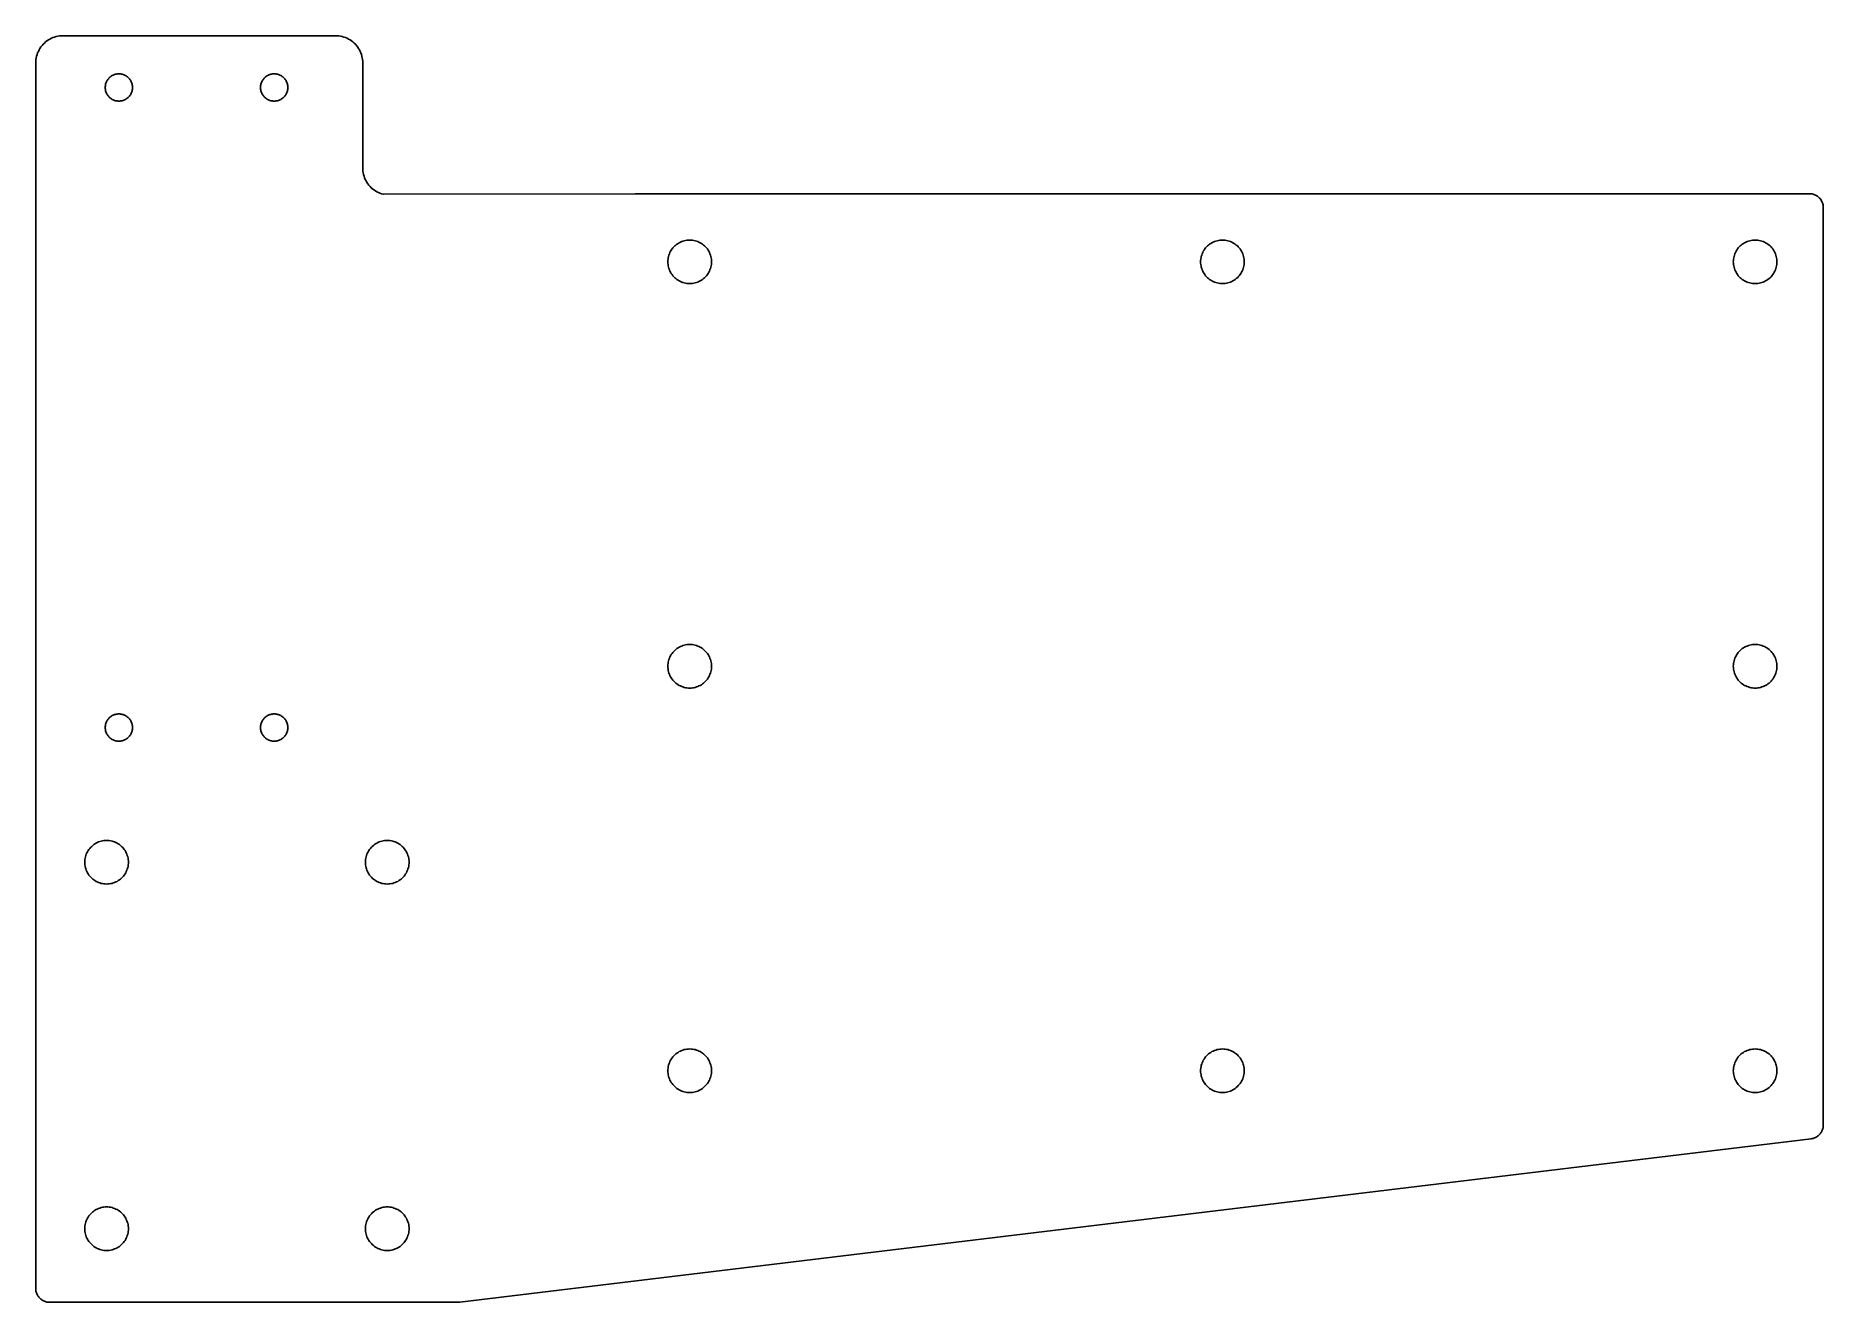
# Model space of a CAD drawing. Header units: metres. Extents: x -44 to 87, y -13 to 80.
import ezdxf

# ---------------------------------------------------------------- set-up
doc = ezdxf.new("R2010")
doc.units = ezdxf.units.M

msp = doc.modelspace()

# ---------------------------------------------------------------- linework, layer by layer
for p, q in [((-43.8595, 78.7363), (-43.9021, 78.618)), ((-43.8096, 78.8515), (-43.8595, 78.7363)), ((-43.7526, 78.9635), (-43.8096, 78.8515)), ((-43.6886, 79.0717), (-43.7526, 78.9635)), ((-43.618, 79.1756), (-43.6886, 79.0717)), ((-43.541, 79.2748), (-43.618, 79.1756)), ((-43.4579, 79.3691), (-43.541, 79.2748)), ((-43.3691, 79.4579), (-43.4579, 79.3691)), ((-43.2748, 79.541), (-43.3691, 79.4579)), ((-43.1756, 79.618), (-43.2748, 79.541)), ((-43.0717, 79.6886), (-43.1756, 79.618)), ((-42.9635, 79.7526), (-43.0717, 79.6886)), ((-42.8515, 79.8096), (-42.9635, 79.7526)), ((-42.7362, 79.8595), (-42.8515, 79.8096)), ((-42.618, 79.9021), (-42.7362, 79.8595)), ((-42.4974, 79.9372), (-42.618, 79.9021)), ((-42.3748, 79.9646), (-42.4974, 79.9372)), ((-42.2507, 79.9842), (-42.3748, 79.9646)), ((-42.1256, 79.996), (-42.2507, 79.9842)), ((-42, 80), (-42.1256, 79.996)), ((-22, 80), (-42, 80)), ((-21.8744, 79.996), (-22, 80)), ((-21.7493, 79.9842), (-21.8744, 79.996)), ((-21.6252, 79.9646), (-21.7493, 79.9842)), ((-21.5026, 79.9372), (-21.6252, 79.9646)), ((-21.382, 79.9021), (-21.5026, 79.9372)), ((-21.2637, 79.8595), (-21.382, 79.9021)), ((-21.1484, 79.8096), (-21.2637, 79.8595)), ((-21.0365, 79.7526), (-21.1484, 79.8096)), ((-20.9283, 79.6886), (-21.0365, 79.7526)), ((-20.8244, 79.618), (-20.9283, 79.6886)), ((-20.7251, 79.541), (-20.8244, 79.618)), ((-20.6309, 79.4579), (-20.7251, 79.541)), ((-20.5421, 79.3691), (-20.6309, 79.4579)), ((-20.459, 79.2748), (-20.5421, 79.3691)), ((-20.382, 79.1756), (-20.459, 79.2748)), ((-20.3113, 79.0717), (-20.382, 79.1756)), ((-20.2474, 78.9635), (-20.3113, 79.0717)), ((-20.1903, 78.8515), (-20.2474, 78.9635)), ((-20.1404, 78.7363), (-20.1903, 78.8515)), ((-20.0979, 78.618), (-20.1404, 78.7363)), ((-43.996, 78.1256), (-44, 78)), ((-44, 78), (-44, -12)), ((-43.9842, 78.2507), (-43.996, 78.1256)), ((-43.9646, 78.3748), (-43.9842, 78.2507)), ((-43.9372, 78.4974), (-43.9646, 78.3748)), ((-43.9021, 78.618), (-43.9372, 78.4974)), ((-20.0628, 78.4974), (-20.0979, 78.618)), ((-20.0354, 78.3748), (-20.0628, 78.4974)), ((-20.0158, 78.2507), (-20.0354, 78.3748)), ((-20.0039, 78.1256), (-20.0158, 78.2507)), ((-20, 78), (-20.0039, 78.1256)), ((-20, 70.3), (-20, 78)), ((-38.9, 76.2), (-38.898, 76.2628)), ((-38.898, 76.1372), (-38.9, 76.2)), ((-38.898, 76.2628), (-38.8921, 76.3253)), ((-38.8921, 76.0747), (-38.898, 76.1372)), ((-38.8921, 76.3253), (-38.8823, 76.3874)), ((-38.8823, 76.3874), (-38.8686, 76.4487)), ((-38.8686, 76.4487), (-38.851, 76.509)), ((-38.851, 76.509), (-38.8298, 76.5681)), ((-38.8298, 76.5681), (-38.8048, 76.6258)), ((-38.8048, 76.6258), (-38.7763, 76.6817)), ((-38.7763, 76.6817), (-38.7443, 76.7358)), ((-38.7443, 76.7358), (-38.709, 76.7878)), ((-38.709, 76.7878), (-38.6705, 76.8374)), ((-38.6705, 76.8374), (-38.629, 76.8845)), ((-38.629, 76.8845), (-38.5845, 76.929)), ((-38.5845, 76.929), (-38.5374, 76.9705)), ((-38.5374, 76.9705), (-38.4878, 77.009)), ((-38.4878, 77.009), (-38.4358, 77.0443)), ((-38.4358, 77.0443), (-38.3817, 77.0763)), ((-38.3817, 77.0763), (-38.3258, 77.1048)), ((-38.3258, 77.1048), (-38.2681, 77.1298)), ((-38.2681, 77.1298), (-38.209, 77.151)), ((-38.209, 77.151), (-38.1487, 77.1686)), ((-38.1487, 77.1686), (-38.0874, 77.1823)), ((-38.0874, 77.1823), (-38.0253, 77.1921)), ((-38.0253, 77.1921), (-37.9628, 77.198)), ((-37.9628, 77.198), (-37.9, 77.2)), ((-37.9, 77.2), (-37.8372, 77.198)), ((-37.8372, 77.198), (-37.7747, 77.1921)), ((-37.7747, 77.1921), (-37.7126, 77.1823)), ((-37.7126, 77.1823), (-37.6513, 77.1686)), ((-37.6513, 77.1686), (-37.591, 77.151)), ((-37.591, 77.151), (-37.5319, 77.1298)), ((-37.5319, 77.1298), (-37.4742, 77.1048)), ((-37.4742, 77.1048), (-37.4182, 77.0763)), ((-37.4182, 77.0763), (-37.3642, 77.0443)), ((-37.3642, 77.0443), (-37.3122, 77.009)), ((-37.3122, 77.009), (-37.2626, 76.9705)), ((-37.2626, 76.9705), (-37.2155, 76.929)), ((-37.2155, 76.929), (-37.171, 76.8845)), ((-37.171, 76.8845), (-37.1295, 76.8374)), ((-37.1295, 76.8374), (-37.091, 76.7878)), ((-37.091, 76.7878), (-37.0557, 76.7358)), ((-37.0557, 76.7358), (-37.0237, 76.6817)), ((-37.0237, 76.6817), (-36.9952, 76.6258)), ((-36.9952, 76.6258), (-36.9702, 76.5681)), ((-36.9702, 76.5681), (-36.9489, 76.509)), ((-36.9489, 76.509), (-36.9314, 76.4487)), ((-36.9314, 76.4487), (-36.9177, 76.3874)), ((-36.9177, 76.3874), (-36.9079, 76.3253)), ((-36.9079, 76.3253), (-36.902, 76.2628)), ((-36.902, 76.1372), (-36.9079, 76.0747)), ((-36.902, 76.2628), (-36.9, 76.2)), ((-36.9, 76.2), (-36.902, 76.1372)), ((-27.5, 76.2), (-27.498, 76.2628)), ((-27.498, 76.1372), (-27.5, 76.2)), ((-27.498, 76.2628), (-27.4921, 76.3253)), ((-27.4921, 76.0747), (-27.498, 76.1372)), ((-27.4921, 76.3253), (-27.4823, 76.3874)), ((-27.4823, 76.3874), (-27.4686, 76.4487)), ((-27.4686, 76.4487), (-27.451, 76.509)), ((-27.451, 76.509), (-27.4298, 76.5681)), ((-27.4298, 76.5681), (-27.4048, 76.6258)), ((-27.4048, 76.6258), (-27.3763, 76.6817)), ((-27.3763, 76.6817), (-27.3443, 76.7358)), ((-27.3443, 76.7358), (-27.309, 76.7878)), ((-27.309, 76.7878), (-27.2705, 76.8374)), ((-27.2705, 76.8374), (-27.229, 76.8845)), ((-27.229, 76.8845), (-27.1845, 76.929)), ((-27.1845, 76.929), (-27.1374, 76.9705)), ((-27.1374, 76.9705), (-27.0878, 77.009)), ((-27.0878, 77.009), (-27.0358, 77.0443)), ((-27.0358, 77.0443), (-26.9818, 77.0763)), ((-26.9818, 77.0763), (-26.9258, 77.1048)), ((-26.9258, 77.1048), (-26.8681, 77.1298)), ((-26.8681, 77.1298), (-26.809, 77.151)), ((-26.809, 77.151), (-26.7487, 77.1686)), ((-26.7487, 77.1686), (-26.6874, 77.1823)), ((-26.6874, 77.1823), (-26.6253, 77.1921)), ((-26.6253, 77.1921), (-26.5628, 77.198)), ((-26.5628, 77.198), (-26.5, 77.2)), ((-26.5, 77.2), (-26.4372, 77.198)), ((-26.4372, 77.198), (-26.3747, 77.1921)), ((-26.3747, 77.1921), (-26.3126, 77.1823)), ((-26.3126, 77.1823), (-26.2513, 77.1686)), ((-26.2513, 77.1686), (-26.191, 77.151)), ((-26.191, 77.151), (-26.1319, 77.1298)), ((-26.1319, 77.1298), (-26.0742, 77.1048)), ((-26.0742, 77.1048), (-26.0182, 77.0763)), ((-26.0182, 77.0763), (-25.9642, 77.0443)), ((-25.9642, 77.0443), (-25.9122, 77.009)), ((-25.9122, 77.009), (-25.8626, 76.9705)), ((-25.8626, 76.9705), (-25.8154, 76.929)), ((-25.8154, 76.929), (-25.771, 76.8845)), ((-25.771, 76.8845), (-25.7295, 76.8374)), ((-25.7295, 76.8374), (-25.691, 76.7878)), ((-25.691, 76.7878), (-25.6557, 76.7358)), ((-25.6557, 76.7358), (-25.6237, 76.6817)), ((-25.6237, 76.6817), (-25.5952, 76.6258)), ((-25.5952, 76.6258), (-25.5702, 76.5681)), ((-25.5702, 76.5681), (-25.5489, 76.509)), ((-25.5489, 76.509), (-25.5314, 76.4487)), ((-25.5314, 76.4487), (-25.5177, 76.3874)), ((-25.5177, 76.3874), (-25.5079, 76.3253)), ((-25.5079, 76.3253), (-25.502, 76.2628)), ((-25.502, 76.1372), (-25.5079, 76.0747)), ((-25.502, 76.2628), (-25.5, 76.2)), ((-25.5, 76.2), (-25.502, 76.1372)), ((-38.8823, 76.0126), (-38.8921, 76.0747)), ((-38.8686, 75.9513), (-38.8823, 76.0126)), ((-38.851, 75.891), (-38.8686, 75.9513)), ((-38.8298, 75.8319), (-38.851, 75.891)), ((-38.8048, 75.7742), (-38.8298, 75.8319)), ((-38.7763, 75.7182), (-38.8048, 75.7742)), ((-38.7443, 75.6642), (-38.7763, 75.7182)), ((-38.709, 75.6122), (-38.7443, 75.6642)), ((-38.6705, 75.5626), (-38.709, 75.6122)), ((-38.629, 75.5154), (-38.6705, 75.5626)), ((-38.5845, 75.471), (-38.629, 75.5154)), ((-38.5374, 75.4295), (-38.5845, 75.471)), ((-38.4878, 75.391), (-38.5374, 75.4295)), ((-38.4358, 75.3557), (-38.4878, 75.391)), ((-38.3817, 75.3237), (-38.4358, 75.3557)), ((-38.3258, 75.2952), (-38.3817, 75.3237)), ((-38.2681, 75.2702), (-38.3258, 75.2952)), ((-38.209, 75.2489), (-38.2681, 75.2702)), ((-38.1487, 75.2314), (-38.209, 75.2489)), ((-38.0874, 75.2177), (-38.1487, 75.2314)), ((-38.0253, 75.2079), (-38.0874, 75.2177)), ((-37.9628, 75.202), (-38.0253, 75.2079)), ((-37.9, 75.2), (-37.9628, 75.202)), ((-37.8372, 75.202), (-37.9, 75.2)), ((-37.7747, 75.2079), (-37.8372, 75.202)), ((-37.7126, 75.2177), (-37.7747, 75.2079)), ((-37.6513, 75.2314), (-37.7126, 75.2177)), ((-37.591, 75.2489), (-37.6513, 75.2314)), ((-37.5319, 75.2702), (-37.591, 75.2489)), ((-37.4742, 75.2952), (-37.5319, 75.2702)), ((-37.4182, 75.3237), (-37.4742, 75.2952)), ((-37.3642, 75.3557), (-37.4182, 75.3237)), ((-37.3122, 75.391), (-37.3642, 75.3557)), ((-37.2626, 75.4295), (-37.3122, 75.391)), ((-37.2155, 75.471), (-37.2626, 75.4295)), ((-37.171, 75.5154), (-37.2155, 75.471)), ((-37.1295, 75.5626), (-37.171, 75.5154)), ((-37.091, 75.6122), (-37.1295, 75.5626)), ((-37.0557, 75.6642), (-37.091, 75.6122)), ((-37.0237, 75.7182), (-37.0557, 75.6642)), ((-36.9952, 75.7742), (-37.0237, 75.7182)), ((-36.9702, 75.8319), (-36.9952, 75.7742)), ((-36.9489, 75.891), (-36.9702, 75.8319)), ((-36.9314, 75.9513), (-36.9489, 75.891)), ((-36.9177, 76.0126), (-36.9314, 75.9513)), ((-36.9079, 76.0747), (-36.9177, 76.0126)), ((-27.4823, 76.0126), (-27.4921, 76.0747)), ((-27.4686, 75.9513), (-27.4823, 76.0126)), ((-27.451, 75.891), (-27.4686, 75.9513)), ((-27.4298, 75.8319), (-27.451, 75.891)), ((-27.4048, 75.7742), (-27.4298, 75.8319)), ((-27.3763, 75.7182), (-27.4048, 75.7742)), ((-27.3443, 75.6642), (-27.3763, 75.7182)), ((-27.309, 75.6122), (-27.3443, 75.6642)), ((-27.2705, 75.5626), (-27.309, 75.6122)), ((-27.229, 75.5154), (-27.2705, 75.5626)), ((-27.1845, 75.471), (-27.229, 75.5154)), ((-27.1374, 75.4295), (-27.1845, 75.471)), ((-27.0878, 75.391), (-27.1374, 75.4295)), ((-27.0358, 75.3557), (-27.0878, 75.391)), ((-26.9818, 75.3237), (-27.0358, 75.3557)), ((-26.9258, 75.2952), (-26.9818, 75.3237)), ((-26.8681, 75.2702), (-26.9258, 75.2952)), ((-26.809, 75.2489), (-26.8681, 75.2702)), ((-26.7487, 75.2314), (-26.809, 75.2489)), ((-26.6874, 75.2177), (-26.7487, 75.2314)), ((-26.6253, 75.2079), (-26.6874, 75.2177)), ((-26.5628, 75.202), (-26.6253, 75.2079)), ((-26.5, 75.2), (-26.5628, 75.202)), ((-26.4372, 75.202), (-26.5, 75.2)), ((-26.3747, 75.2079), (-26.4372, 75.202)), ((-26.3126, 75.2177), (-26.3747, 75.2079)), ((-26.2513, 75.2314), (-26.3126, 75.2177)), ((-26.191, 75.2489), (-26.2513, 75.2314)), ((-26.1319, 75.2702), (-26.191, 75.2489)), ((-26.0742, 75.2952), (-26.1319, 75.2702)), ((-26.0182, 75.3237), (-26.0742, 75.2952)), ((-25.9642, 75.3557), (-26.0182, 75.3237)), ((-25.9122, 75.391), (-25.9642, 75.3557)), ((-25.8626, 75.4295), (-25.9122, 75.391)), ((-25.8154, 75.471), (-25.8626, 75.4295)), ((-25.771, 75.5154), (-25.8154, 75.471)), ((-25.7295, 75.5626), (-25.771, 75.5154)), ((-25.691, 75.6122), (-25.7295, 75.5626)), ((-25.6557, 75.6642), (-25.691, 75.6122)), ((-25.6237, 75.7182), (-25.6557, 75.6642)), ((-25.5952, 75.7742), (-25.6237, 75.7182)), ((-25.5702, 75.8319), (-25.5952, 75.7742)), ((-25.5489, 75.891), (-25.5702, 75.8319)), ((-25.5314, 75.9513), (-25.5489, 75.891)), ((-25.5177, 76.0126), (-25.5314, 75.9513)), ((-25.5079, 76.0747), (-25.5177, 76.0126)), ((-19.996, 70.1744), (-20, 70.3)), ((-19.9842, 70.0493), (-19.996, 70.1744)), ((-19.9646, 69.9252), (-19.9842, 70.0493)), ((-19.9372, 69.8026), (-19.9646, 69.9252)), ((-19.9021, 69.682), (-19.9372, 69.8026)), ((-19.8595, 69.5638), (-19.9021, 69.682)), ((-19.8096, 69.4484), (-19.8595, 69.5638)), ((-19.7526, 69.3365), (-19.8096, 69.4484)), ((-19.6886, 69.2283), (-19.7526, 69.3365)), ((-19.618, 69.1244), (-19.6886, 69.2283)), ((-19.541, 69.0251), (-19.618, 69.1244)), ((-19.4579, 68.9309), (-19.541, 69.0251)), ((-19.3691, 68.8421), (-19.4579, 68.9309)), ((-19.2748, 68.759), (-19.3691, 68.8421)), ((-19.1756, 68.682), (-19.2748, 68.759)), ((-19.0716, 68.6113), (-19.1756, 68.682)), ((-18.9635, 68.5474), (-19.0716, 68.6113)), ((-18.8515, 68.4903), (-18.9635, 68.5474)), ((-18.7362, 68.4404), (-18.8515, 68.4903)), ((-18.618, 68.3979), (-18.7362, 68.4404)), ((-18.4974, 68.3628), (-18.618, 68.3979)), ((-18.4758, 68.358), (-18.4974, 68.3628)), ((0, 68.4), (-18.4758, 68.358)), ((86.2, 68.4), (0, 68.4)), ((86.2628, 68.398), (86.2, 68.4)), ((86.3253, 68.3921), (86.2628, 68.398)), ((86.3874, 68.3823), (86.3253, 68.3921)), ((86.4487, 68.3686), (86.3874, 68.3823)), ((86.509, 68.3511), (86.4487, 68.3686)), ((86.5681, 68.3298), (86.509, 68.3511)), ((86.6258, 68.3048), (86.5681, 68.3298)), ((86.6817, 68.2763), (86.6258, 68.3048)), ((86.7358, 68.2443), (86.6817, 68.2763)), ((86.7878, 68.209), (86.7358, 68.2443)), ((86.8374, 68.1705), (86.7878, 68.209)), ((86.8845, 68.129), (86.8374, 68.1705)), ((86.929, 68.0845), (86.8845, 68.129)), ((86.9705, 68.0374), (86.929, 68.0845)), ((87.009, 67.9878), (86.9705, 68.0374)), ((87.0443, 67.9358), (87.009, 67.9878)), ((87.0763, 67.8817), (87.0443, 67.9358)), ((87.1048, 67.8258), (87.0763, 67.8817)), ((87.1298, 67.7681), (87.1048, 67.8258)), ((87.151, 67.709), (87.1298, 67.7681)), ((87.1686, 67.6487), (87.151, 67.709)), ((87.1823, 67.5874), (87.1686, 67.6487)), ((87.1921, 67.5253), (87.1823, 67.5874)), ((87.198, 67.4628), (87.1921, 67.5253)), ((87.2, 67.4), (87.198, 67.4628)), ((87.2, 0), (87.2, 67.4)), ((2.64906, 64.2573), (2.70557, 64.3405)), ((2.70557, 64.3405), (2.76717, 64.4199)), ((2.76717, 64.4199), (2.83365, 64.4953)), ((2.83365, 64.4953), (2.90472, 64.5663)), ((2.90472, 64.5663), (2.98012, 64.6328)), ((2.98012, 64.6328), (3.05954, 64.6944)), ((3.05954, 64.6944), (3.14267, 64.7509)), ((3.14267, 64.7509), (3.22919, 64.8021)), ((3.22919, 64.8021), (3.31874, 64.8477)), ((3.31874, 64.8477), (3.411, 64.8876)), ((3.411, 64.8876), (3.50557, 64.9217)), ((3.50557, 64.9217), (3.60208, 64.9497)), ((3.60208, 64.9497), (3.70018, 64.9716)), ((3.70018, 64.9716), (3.79945, 64.9874)), ((3.79945, 64.9874), (3.89952, 64.9968)), ((3.89952, 64.9968), (4, 65)), ((4, 65), (4.10046, 64.9968)), ((4.10046, 64.9968), (4.20053, 64.9874)), ((4.20053, 64.9874), (4.2998, 64.9716)), ((4.2998, 64.9716), (4.3979, 64.9497)), ((4.3979, 64.9497), (4.49442, 64.9217)), ((4.49442, 64.9217), (4.58899, 64.8876)), ((4.58899, 64.8876), (4.68124, 64.8477)), ((4.68124, 64.8477), (4.7708, 64.8021)), ((4.7708, 64.8021), (4.85732, 64.7509)), ((4.85732, 64.7509), (4.94044, 64.6944)), ((4.94044, 64.6944), (5.01987, 64.6328)), ((5.01987, 64.6328), (5.09526, 64.5663)), ((5.09526, 64.5663), (5.16634, 64.4953)), ((5.16634, 64.4953), (5.23282, 64.4199)), ((5.23282, 64.4199), (5.29442, 64.3405)), ((5.29442, 64.3405), (5.35092, 64.2573)), ((41.7491, 64.2573), (41.8056, 64.3405)), ((41.8056, 64.3405), (41.8672, 64.4199)), ((41.8672, 64.4199), (41.9336, 64.4953)), ((41.9336, 64.4953), (42.0047, 64.5663)), ((42.0047, 64.5663), (42.0801, 64.6328)), ((42.0801, 64.6328), (42.1595, 64.6944)), ((42.1595, 64.6944), (42.2427, 64.7509)), ((42.2427, 64.7509), (42.3292, 64.8021)), ((42.3292, 64.8021), (42.4187, 64.8477)), ((42.4187, 64.8477), (42.511, 64.8876)), ((42.511, 64.8876), (42.6056, 64.9217)), ((42.6056, 64.9217), (42.7021, 64.9497)), ((42.7021, 64.9497), (42.8002, 64.9716)), ((42.8002, 64.9716), (42.8995, 64.9874)), ((42.8995, 64.9874), (42.9995, 64.9968)), ((42.9995, 64.9968), (43.1, 65)), ((43.1, 65), (43.2005, 64.9968)), ((43.2005, 64.9968), (43.3005, 64.9874)), ((43.3005, 64.9874), (43.3998, 64.9716)), ((43.3998, 64.9716), (43.4979, 64.9497)), ((43.4979, 64.9497), (43.5944, 64.9217)), ((43.5944, 64.9217), (43.689, 64.8876)), ((43.689, 64.8876), (43.7812, 64.8477)), ((43.7812, 64.8477), (43.8708, 64.8021)), ((43.8708, 64.8021), (43.9573, 64.7509)), ((43.9573, 64.7509), (44.0405, 64.6944)), ((44.0405, 64.6944), (44.1199, 64.6328)), ((44.1199, 64.6328), (44.1953, 64.5663)), ((44.1953, 64.5663), (44.2663, 64.4953)), ((44.2663, 64.4953), (44.3328, 64.4199)), ((44.3328, 64.4199), (44.3944, 64.3405)), ((44.3944, 64.3405), (44.4509, 64.2573)), ((80.8491, 64.2573), (80.9056, 64.3405)), ((80.9056, 64.3405), (80.9672, 64.4199)), ((80.9672, 64.4199), (81.0336, 64.4953)), ((81.0336, 64.4953), (81.1047, 64.5663)), ((81.1047, 64.5663), (81.1801, 64.6328)), ((81.1801, 64.6328), (81.2595, 64.6944)), ((81.2595, 64.6944), (81.3427, 64.7509)), ((81.3427, 64.7509), (81.4292, 64.8021)), ((81.4292, 64.8021), (81.5188, 64.8477)), ((81.5188, 64.8477), (81.611, 64.8876)), ((81.611, 64.8876), (81.7056, 64.9217)), ((81.7056, 64.9217), (81.8021, 64.9497)), ((81.8021, 64.9497), (81.9002, 64.9716)), ((81.9002, 64.9716), (81.9995, 64.9874)), ((81.9995, 64.9874), (82.0995, 64.9968)), ((82.0995, 64.9968), (82.2, 65)), ((82.2, 65), (82.3005, 64.9968)), ((82.3005, 64.9968), (82.4005, 64.9874)), ((82.4005, 64.9874), (82.4998, 64.9716)), ((82.4998, 64.9716), (82.5979, 64.9497)), ((82.5979, 64.9497), (82.6944, 64.9217)), ((82.6944, 64.9217), (82.789, 64.8876)), ((82.789, 64.8876), (82.8812, 64.8477)), ((82.8812, 64.8477), (82.9708, 64.8021)), ((82.9708, 64.8021), (83.0573, 64.7509)), ((83.0573, 64.7509), (83.1405, 64.6944)), ((83.1405, 64.6944), (83.2199, 64.6328)), ((83.2199, 64.6328), (83.2953, 64.5663)), ((83.2953, 64.5663), (83.3663, 64.4953)), ((83.3663, 64.4953), (83.4328, 64.4199)), ((83.4328, 64.4199), (83.4944, 64.3405)), ((83.4944, 64.3405), (83.5509, 64.2573)), ((2.39999, 63.4), (2.40315, 63.5005)), ((2.40315, 63.2995), (2.39999, 63.4)), ((2.40315, 63.5005), (2.41261, 63.6005)), ((2.41261, 63.1995), (2.40315, 63.2995)), ((2.41261, 63.6005), (2.42833, 63.6998)), ((2.42833, 63.1002), (2.41261, 63.1995)), ((2.42833, 63.6998), (2.45026, 63.7979)), ((2.45026, 63.0021), (2.42833, 63.1002)), ((2.45026, 63.7979), (2.4783, 63.8944)), ((2.4783, 62.9056), (2.45026, 63.0021)), ((2.4783, 63.8944), (2.51234, 63.989)), ((2.51234, 63.989), (2.55228, 64.0812)), ((2.55228, 64.0812), (2.5979, 64.1708)), ((2.5979, 64.1708), (2.64906, 64.2573)), ((5.35092, 64.2573), (5.40208, 64.1708)), ((5.40208, 64.1708), (5.44771, 64.0812)), ((5.44771, 64.0812), (5.48764, 63.989)), ((5.48764, 63.989), (5.52168, 63.8944)), ((5.52168, 63.8944), (5.54973, 63.7979)), ((5.54973, 63.0021), (5.52168, 62.9056)), ((5.54973, 63.7979), (5.57166, 63.6998)), ((5.57166, 63.1002), (5.54973, 63.0021)), ((5.57166, 63.6998), (5.58737, 63.6005)), ((5.58737, 63.1995), (5.57166, 63.1002)), ((5.58737, 63.6005), (5.59683, 63.5005)), ((5.59683, 63.2995), (5.58737, 63.1995)), ((5.59683, 63.5005), (5.59999, 63.4)), ((5.59999, 63.4), (5.59683, 63.2995)), ((41.5, 63.4), (41.5032, 63.5005)), ((41.5032, 63.2995), (41.5, 63.4)), ((41.5032, 63.5005), (41.5126, 63.6005)), ((41.5126, 63.1995), (41.5032, 63.2995)), ((41.5126, 63.6005), (41.5283, 63.6998)), ((41.5283, 63.1002), (41.5126, 63.1995)), ((41.5283, 63.6998), (41.5503, 63.7979)), ((41.5503, 63.0021), (41.5283, 63.1002)), ((41.5503, 63.7979), (41.5783, 63.8944)), ((41.5783, 62.9056), (41.5503, 63.0021)), ((41.5783, 63.8944), (41.6124, 63.989)), ((41.6124, 63.989), (41.6523, 64.0812)), ((41.6523, 64.0812), (41.6979, 64.1708)), ((41.6979, 64.1708), (41.7491, 64.2573)), ((44.4509, 64.2573), (44.5021, 64.1708)), ((44.5021, 64.1708), (44.5477, 64.0812)), ((44.5477, 64.0812), (44.5876, 63.989)), ((44.5876, 63.989), (44.6217, 63.8944)), ((44.6217, 63.8944), (44.6497, 63.7979)), ((44.6497, 63.0021), (44.6217, 62.9056)), ((44.6497, 63.7979), (44.6717, 63.6998)), ((44.6717, 63.1002), (44.6497, 63.0021)), ((44.6717, 63.6998), (44.6874, 63.6005)), ((44.6874, 63.1995), (44.6717, 63.1002)), ((44.6874, 63.6005), (44.6968, 63.5005)), ((44.6968, 63.2995), (44.6874, 63.1995)), ((44.6968, 63.5005), (44.7, 63.4)), ((44.7, 63.4), (44.6968, 63.2995)), ((80.6, 63.4), (80.6031, 63.5005)), ((80.6031, 63.2995), (80.6, 63.4)), ((80.6031, 63.5005), (80.6126, 63.6005)), ((80.6126, 63.1995), (80.6031, 63.2995)), ((80.6126, 63.6005), (80.6283, 63.6998)), ((80.6283, 63.1002), (80.6126, 63.1995)), ((80.6283, 63.6998), (80.6503, 63.7979)), ((80.6503, 63.0021), (80.6283, 63.1002)), ((80.6503, 63.7979), (80.6783, 63.8944)), ((80.6783, 62.9056), (80.6503, 63.0021)), ((80.6783, 63.8944), (80.7124, 63.989)), ((80.7124, 63.989), (80.7523, 64.0812)), ((80.7523, 64.0812), (80.7979, 64.1708)), ((80.7979, 64.1708), (80.8491, 64.2573)), ((83.5509, 64.2573), (83.6021, 64.1708)), ((83.6021, 64.1708), (83.6477, 64.0812)), ((83.6477, 64.0812), (83.6876, 63.989)), ((83.6876, 63.989), (83.7217, 63.8944)), ((83.7217, 63.8944), (83.7497, 63.7979)), ((83.7497, 63.0021), (83.7217, 62.9056)), ((83.7497, 63.7979), (83.7717, 63.6998)), ((83.7717, 63.1002), (83.7497, 63.0021)), ((83.7717, 63.6998), (83.7874, 63.6005)), ((83.7874, 63.1995), (83.7717, 63.1002)), ((83.7874, 63.6005), (83.7968, 63.5005)), ((83.7968, 63.2995), (83.7874, 63.1995)), ((83.7968, 63.5005), (83.8, 63.4)), ((83.8, 63.4), (83.7968, 63.2995)), ((2.51234, 62.811), (2.4783, 62.9056)), ((2.55228, 62.7188), (2.51234, 62.811)), ((2.5979, 62.6292), (2.55228, 62.7188)), ((2.64906, 62.5427), (2.5979, 62.6292)), ((2.70557, 62.4595), (2.64906, 62.5427)), ((2.76717, 62.3801), (2.70557, 62.4595)), ((2.83365, 62.3047), (2.76717, 62.3801)), ((2.90472, 62.2336), (2.83365, 62.3047)), ((2.98012, 62.1672), (2.90472, 62.2336)), ((3.05954, 62.1056), (2.98012, 62.1672)), ((3.14267, 62.0491), (3.05954, 62.1056)), ((3.22919, 61.9979), (3.14267, 62.0491)), ((3.31874, 61.9523), (3.22919, 61.9979)), ((3.411, 61.9124), (3.31874, 61.9523)), ((3.50557, 61.8783), (3.411, 61.9124)), ((3.60208, 61.8503), (3.50557, 61.8783)), ((3.70018, 61.8283), (3.60208, 61.8503)), ((3.79945, 61.8126), (3.70018, 61.8283)), ((3.89952, 61.8031), (3.79945, 61.8126)), ((4, 61.8), (3.89952, 61.8031)), ((4.10046, 61.8031), (4, 61.8)), ((4.20053, 61.8126), (4.10046, 61.8031)), ((4.2998, 61.8283), (4.20053, 61.8126)), ((4.3979, 61.8503), (4.2998, 61.8283)), ((4.49442, 61.8783), (4.3979, 61.8503)), ((4.58899, 61.9124), (4.49442, 61.8783)), ((4.68124, 61.9523), (4.58899, 61.9124)), ((4.7708, 61.9979), (4.68124, 61.9523)), ((4.85732, 62.0491), (4.7708, 61.9979)), ((4.94044, 62.1056), (4.85732, 62.0491)), ((5.01987, 62.1672), (4.94044, 62.1056)), ((5.09526, 62.2336), (5.01987, 62.1672)), ((5.16634, 62.3047), (5.09526, 62.2336)), ((5.23282, 62.3801), (5.16634, 62.3047)), ((5.29442, 62.4595), (5.23282, 62.3801)), ((5.35092, 62.5427), (5.29442, 62.4595)), ((5.40208, 62.6292), (5.35092, 62.5427)), ((5.44771, 62.7188), (5.40208, 62.6292)), ((5.48764, 62.811), (5.44771, 62.7188)), ((5.52168, 62.9056), (5.48764, 62.811)), ((41.6124, 62.811), (41.5783, 62.9056)), ((41.6523, 62.7188), (41.6124, 62.811)), ((41.6979, 62.6292), (41.6523, 62.7188)), ((41.7491, 62.5427), (41.6979, 62.6292)), ((41.8056, 62.4595), (41.7491, 62.5427)), ((41.8672, 62.3801), (41.8056, 62.4595)), ((41.9336, 62.3047), (41.8672, 62.3801)), ((42.0047, 62.2336), (41.9336, 62.3047)), ((42.0801, 62.1672), (42.0047, 62.2336)), ((42.1595, 62.1056), (42.0801, 62.1672)), ((42.2427, 62.0491), (42.1595, 62.1056)), ((42.3292, 61.9979), (42.2427, 62.0491)), ((42.4187, 61.9523), (42.3292, 61.9979)), ((42.511, 61.9124), (42.4187, 61.9523)), ((42.6056, 61.8783), (42.511, 61.9124)), ((42.7021, 61.8503), (42.6056, 61.8783)), ((42.8002, 61.8283), (42.7021, 61.8503)), ((42.8995, 61.8126), (42.8002, 61.8283)), ((42.9995, 61.8031), (42.8995, 61.8126)), ((43.1, 61.8), (42.9995, 61.8031)), ((43.2005, 61.8031), (43.1, 61.8)), ((43.3005, 61.8126), (43.2005, 61.8031)), ((43.3998, 61.8283), (43.3005, 61.8126)), ((43.4979, 61.8503), (43.3998, 61.8283)), ((43.5944, 61.8783), (43.4979, 61.8503)), ((43.689, 61.9124), (43.5944, 61.8783)), ((43.7812, 61.9523), (43.689, 61.9124)), ((43.8708, 61.9979), (43.7812, 61.9523)), ((43.9573, 62.0491), (43.8708, 61.9979)), ((44.0405, 62.1056), (43.9573, 62.0491)), ((44.1199, 62.1672), (44.0405, 62.1056)), ((44.1953, 62.2336), (44.1199, 62.1672)), ((44.2663, 62.3047), (44.1953, 62.2336)), ((44.3328, 62.3801), (44.2663, 62.3047)), ((44.3944, 62.4595), (44.3328, 62.3801)), ((44.4509, 62.5427), (44.3944, 62.4595)), ((44.5021, 62.6292), (44.4509, 62.5427)), ((44.5477, 62.7188), (44.5021, 62.6292)), ((44.5876, 62.811), (44.5477, 62.7188)), ((44.6217, 62.9056), (44.5876, 62.811)), ((80.7124, 62.811), (80.6783, 62.9056)), ((80.7523, 62.7188), (80.7124, 62.811)), ((80.7979, 62.6292), (80.7523, 62.7188)), ((80.8491, 62.5427), (80.7979, 62.6292)), ((80.9056, 62.4595), (80.8491, 62.5427)), ((80.9672, 62.3801), (80.9056, 62.4595)), ((81.0336, 62.3047), (80.9672, 62.3801)), ((81.1047, 62.2336), (81.0336, 62.3047)), ((81.1801, 62.1672), (81.1047, 62.2336)), ((81.2595, 62.1056), (81.1801, 62.1672)), ((81.3427, 62.0491), (81.2595, 62.1056)), ((81.4292, 61.9979), (81.3427, 62.0491)), ((81.5188, 61.9523), (81.4292, 61.9979)), ((81.611, 61.9124), (81.5188, 61.9523)), ((81.7056, 61.8783), (81.611, 61.9124)), ((81.8021, 61.8503), (81.7056, 61.8783)), ((81.9002, 61.8283), (81.8021, 61.8503)), ((81.9995, 61.8126), (81.9002, 61.8283)), ((82.0995, 61.8031), (81.9995, 61.8126)), ((82.2, 61.8), (82.0995, 61.8031)), ((82.3005, 61.8031), (82.2, 61.8)), ((82.4005, 61.8126), (82.3005, 61.8031)), ((82.4998, 61.8283), (82.4005, 61.8126)), ((82.5979, 61.8503), (82.4998, 61.8283)), ((82.6944, 61.8783), (82.5979, 61.8503)), ((82.789, 61.9124), (82.6944, 61.8783)), ((82.8812, 61.9523), (82.789, 61.9124)), ((82.9708, 61.9979), (82.8812, 61.9523)), ((83.0573, 62.0491), (82.9708, 61.9979)), ((83.1405, 62.1056), (83.0573, 62.0491)), ((83.2199, 62.1672), (83.1405, 62.1056)), ((83.2953, 62.2336), (83.2199, 62.1672)), ((83.3663, 62.3047), (83.2953, 62.2336)), ((83.4328, 62.3801), (83.3663, 62.3047)), ((83.4944, 62.4595), (83.4328, 62.3801)), ((83.5509, 62.5427), (83.4944, 62.4595)), ((83.6021, 62.6292), (83.5509, 62.5427)), ((83.6477, 62.7188), (83.6021, 62.6292)), ((83.6876, 62.811), (83.6477, 62.7188)), ((83.7217, 62.9056), (83.6876, 62.811)), ((2.45026, 34.0979), (2.4783, 34.1944)), ((2.4783, 34.1944), (2.51234, 34.289)), ((2.51234, 34.289), (2.55228, 34.3812)), ((2.55228, 34.3812), (2.5979, 34.4708)), ((2.5979, 34.4708), (2.64906, 34.5573)), ((2.64906, 34.5573), (2.70557, 34.6405)), ((2.70557, 34.6405), (2.76717, 34.7199)), ((2.76717, 34.7199), (2.83365, 34.7953)), ((2.83365, 34.7953), (2.90472, 34.8663)), ((2.90472, 34.8663), (2.98012, 34.9328)), ((2.98012, 34.9328), (3.05954, 34.9944)), ((3.05954, 34.9944), (3.14267, 35.0509)), ((3.14267, 35.0509), (3.22919, 35.1021)), ((3.22919, 35.1021), (3.31874, 35.1477)), ((3.31874, 35.1477), (3.411, 35.1876)), ((3.411, 35.1876), (3.50557, 35.2217)), ((3.50557, 35.2217), (3.60208, 35.2497)), ((3.60208, 35.2497), (3.70018, 35.2717)), ((3.70018, 35.2717), (3.79945, 35.2874)), ((3.79945, 35.2874), (3.89952, 35.2968)), ((3.89952, 35.2968), (4, 35.3)), ((4, 35.3), (4.10046, 35.2968)), ((4.10046, 35.2968), (4.20053, 35.2874)), ((4.20053, 35.2874), (4.2998, 35.2717)), ((4.2998, 35.2717), (4.3979, 35.2497)), ((4.3979, 35.2497), (4.49442, 35.2217)), ((4.49442, 35.2217), (4.58899, 35.1876)), ((4.58899, 35.1876), (4.68124, 35.1477)), ((4.68124, 35.1477), (4.7708, 35.1021)), ((4.7708, 35.1021), (4.85732, 35.0509)), ((4.85732, 35.0509), (4.94044, 34.9944)), ((4.94044, 34.9944), (5.01987, 34.9328)), ((5.01987, 34.9328), (5.09526, 34.8663)), ((5.09526, 34.8663), (5.16634, 34.7953)), ((5.16634, 34.7953), (5.23282, 34.7199)), ((5.23282, 34.7199), (5.29442, 34.6405)), ((5.29442, 34.6405), (5.35092, 34.5573)), ((5.35092, 34.5573), (5.40208, 34.4708)), ((5.40208, 34.4708), (5.44771, 34.3812)), ((5.44771, 34.3812), (5.48764, 34.289)), ((5.48764, 34.289), (5.52168, 34.1944)), ((5.52168, 34.1944), (5.54973, 34.0979)), ((80.6503, 34.0979), (80.6783, 34.1944)), ((80.6783, 34.1944), (80.7124, 34.289)), ((80.7124, 34.289), (80.7523, 34.3812)), ((80.7523, 34.3812), (80.7979, 34.4708)), ((80.7979, 34.4708), (80.8491, 34.5573)), ((80.8491, 34.5573), (80.9056, 34.6405)), ((80.9056, 34.6405), (80.9672, 34.7199)), ((80.9672, 34.7199), (81.0336, 34.7953)), ((81.0336, 34.7953), (81.1047, 34.8663)), ((81.1047, 34.8663), (81.1801, 34.9328)), ((81.1801, 34.9328), (81.2595, 34.9944)), ((81.2595, 34.9944), (81.3427, 35.0509)), ((81.3427, 35.0509), (81.4292, 35.1021)), ((81.4292, 35.1021), (81.5188, 35.1477)), ((81.5188, 35.1477), (81.611, 35.1876)), ((81.611, 35.1876), (81.7056, 35.2217)), ((81.7056, 35.2217), (81.8021, 35.2497)), ((81.8021, 35.2497), (81.9002, 35.2717)), ((81.9002, 35.2717), (81.9995, 35.2874)), ((81.9995, 35.2874), (82.0995, 35.2968)), ((82.0995, 35.2968), (82.2, 35.3)), ((82.2, 35.3), (82.3005, 35.2968)), ((82.3005, 35.2968), (82.4005, 35.2874)), ((82.4005, 35.2874), (82.4998, 35.2717)), ((82.4998, 35.2717), (82.5979, 35.2497)), ((82.5979, 35.2497), (82.6944, 35.2217)), ((82.6944, 35.2217), (82.789, 35.1876)), ((82.789, 35.1876), (82.8812, 35.1477)), ((82.8812, 35.1477), (82.9708, 35.1021)), ((82.9708, 35.1021), (83.0573, 35.0509)), ((83.0573, 35.0509), (83.1405, 34.9944)), ((83.1405, 34.9944), (83.2199, 34.9328)), ((83.2199, 34.9328), (83.2953, 34.8663)), ((83.2953, 34.8663), (83.3663, 34.7953)), ((83.3663, 34.7953), (83.4328, 34.7199)), ((83.4328, 34.7199), (83.4944, 34.6405)), ((83.4944, 34.6405), (83.5509, 34.5573)), ((83.5509, 34.5573), (83.6021, 34.4708)), ((83.6021, 34.4708), (83.6477, 34.3812)), ((83.6477, 34.3812), (83.6876, 34.289)), ((83.6876, 34.289), (83.7217, 34.1944)), ((83.7217, 34.1944), (83.7497, 34.0979)), ((2.39999, 33.7), (2.40315, 33.8005)), ((2.40315, 33.5995), (2.39999, 33.7)), ((2.40315, 33.8005), (2.41261, 33.9005)), ((2.41261, 33.4995), (2.40315, 33.5995)), ((2.41261, 33.9005), (2.42833, 33.9998)), ((2.42833, 33.4002), (2.41261, 33.4995)), ((2.42833, 33.9998), (2.45026, 34.0979)), ((2.45026, 33.3021), (2.42833, 33.4002)), ((2.4783, 33.2056), (2.45026, 33.3021)), ((2.51234, 33.111), (2.4783, 33.2056)), ((2.55228, 33.0188), (2.51234, 33.111)), ((2.5979, 32.9292), (2.55228, 33.0188)), ((2.64906, 32.8427), (2.5979, 32.9292)), ((2.70557, 32.7595), (2.64906, 32.8427)), ((5.35092, 32.8427), (5.29442, 32.7595)), ((5.40208, 32.9292), (5.35092, 32.8427)), ((5.44771, 33.0188), (5.40208, 32.9292)), ((5.48764, 33.111), (5.44771, 33.0188)), ((5.52168, 33.2056), (5.48764, 33.111)), ((5.54973, 33.3021), (5.52168, 33.2056)), ((5.54973, 34.0979), (5.57166, 33.9998)), ((5.57166, 33.4002), (5.54973, 33.3021)), ((5.57166, 33.9998), (5.58737, 33.9005)), ((5.58737, 33.4995), (5.57166, 33.4002)), ((5.58737, 33.9005), (5.59683, 33.8005)), ((5.59683, 33.5995), (5.58737, 33.4995)), ((5.59683, 33.8005), (5.59999, 33.7)), ((5.59999, 33.7), (5.59683, 33.5995)), ((80.6, 33.7), (80.6031, 33.8005)), ((80.6031, 33.5995), (80.6, 33.7)), ((80.6031, 33.8005), (80.6126, 33.9005)), ((80.6126, 33.4995), (80.6031, 33.5995)), ((80.6126, 33.9005), (80.6283, 33.9998)), ((80.6283, 33.4002), (80.6126, 33.4995)), ((80.6283, 33.9998), (80.6503, 34.0979)), ((80.6503, 33.3021), (80.6283, 33.4002)), ((80.6783, 33.2056), (80.6503, 33.3021)), ((80.7124, 33.111), (80.6783, 33.2056)), ((80.7523, 33.0188), (80.7124, 33.111)), ((80.7979, 32.9292), (80.7523, 33.0188)), ((80.8491, 32.8427), (80.7979, 32.9292)), ((80.9056, 32.7595), (80.8491, 32.8427)), ((83.5509, 32.8427), (83.4944, 32.7595)), ((83.6021, 32.9292), (83.5509, 32.8427)), ((83.6477, 33.0188), (83.6021, 32.9292)), ((83.6876, 33.111), (83.6477, 33.0188)), ((83.7217, 33.2056), (83.6876, 33.111)), ((83.7497, 33.3021), (83.7217, 33.2056)), ((83.7497, 34.0979), (83.7717, 33.9998)), ((83.7717, 33.4002), (83.7497, 33.3021)), ((83.7717, 33.9998), (83.7874, 33.9005)), ((83.7874, 33.4995), (83.7717, 33.4002)), ((83.7874, 33.9005), (83.7968, 33.8005)), ((83.7968, 33.5995), (83.7874, 33.4995)), ((83.7968, 33.8005), (83.8, 33.7)), ((83.8, 33.7), (83.7968, 33.5995)), ((2.76717, 32.6801), (2.70557, 32.7595)), ((2.83365, 32.6047), (2.76717, 32.6801)), ((2.90472, 32.5336), (2.83365, 32.6047)), ((2.98012, 32.4672), (2.90472, 32.5336)), ((3.05954, 32.4056), (2.98012, 32.4672)), ((3.14267, 32.3491), (3.05954, 32.4056)), ((3.22919, 32.2979), (3.14267, 32.3491)), ((3.31874, 32.2523), (3.22919, 32.2979)), ((3.411, 32.2124), (3.31874, 32.2523)), ((3.50557, 32.1783), (3.411, 32.2124)), ((3.60208, 32.1503), (3.50557, 32.1783)), ((3.70018, 32.1283), (3.60208, 32.1503)), ((3.79945, 32.1126), (3.70018, 32.1283)), ((3.89952, 32.1031), (3.79945, 32.1126)), ((4, 32.1), (3.89952, 32.1031)), ((4.10046, 32.1031), (4, 32.1)), ((4.20053, 32.1126), (4.10046, 32.1031)), ((4.2998, 32.1283), (4.20053, 32.1126)), ((4.3979, 32.1503), (4.2998, 32.1283)), ((4.49442, 32.1783), (4.3979, 32.1503)), ((4.58899, 32.2124), (4.49442, 32.1783)), ((4.68124, 32.2523), (4.58899, 32.2124)), ((4.7708, 32.2979), (4.68124, 32.2523)), ((4.85732, 32.3491), (4.7708, 32.2979)), ((4.94044, 32.4056), (4.85732, 32.3491)), ((5.01987, 32.4672), (4.94044, 32.4056)), ((5.09526, 32.5336), (5.01987, 32.4672)), ((5.16634, 32.6047), (5.09526, 32.5336)), ((5.23282, 32.6801), (5.16634, 32.6047)), ((5.29442, 32.7595), (5.23282, 32.6801)), ((80.9672, 32.6801), (80.9056, 32.7595)), ((81.0336, 32.6047), (80.9672, 32.6801)), ((81.1047, 32.5336), (81.0336, 32.6047)), ((81.1801, 32.4672), (81.1047, 32.5336)), ((81.2595, 32.4056), (81.1801, 32.4672)), ((81.3427, 32.3491), (81.2595, 32.4056)), ((81.4292, 32.2979), (81.3427, 32.3491)), ((81.5188, 32.2523), (81.4292, 32.2979)), ((81.611, 32.2124), (81.5188, 32.2523)), ((81.7056, 32.1783), (81.611, 32.2124)), ((81.8021, 32.1503), (81.7056, 32.1783)), ((81.9002, 32.1283), (81.8021, 32.1503)), ((81.9995, 32.1126), (81.9002, 32.1283)), ((82.0995, 32.1031), (81.9995, 32.1126)), ((82.2, 32.1), (82.0995, 32.1031)), ((82.3005, 32.1031), (82.2, 32.1)), ((82.4005, 32.1126), (82.3005, 32.1031)), ((82.4998, 32.1283), (82.4005, 32.1126)), ((82.5979, 32.1503), (82.4998, 32.1283)), ((82.6944, 32.1783), (82.5979, 32.1503)), ((82.789, 32.2124), (82.6944, 32.1783)), ((82.8812, 32.2523), (82.789, 32.2124)), ((82.9708, 32.2979), (82.8812, 32.2523)), ((83.0573, 32.3491), (82.9708, 32.2979)), ((83.1405, 32.4056), (83.0573, 32.3491)), ((83.2199, 32.4672), (83.1405, 32.4056)), ((83.2953, 32.5336), (83.2199, 32.4672)), ((83.3663, 32.6047), (83.2953, 32.5336)), ((83.4328, 32.6801), (83.3663, 32.6047)), ((83.4944, 32.7595), (83.4328, 32.6801)), ((-38.1487, 30.1686), (-38.0874, 30.1823)), ((-38.0874, 30.1823), (-38.0253, 30.1921)), ((-38.0253, 30.1921), (-37.9628, 30.198)), ((-37.9628, 30.198), (-37.9, 30.2)), ((-37.9, 30.2), (-37.8372, 30.198)), ((-37.8372, 30.198), (-37.7747, 30.1921)), ((-37.7747, 30.1921), (-37.7126, 30.1823)), ((-37.7126, 30.1823), (-37.6513, 30.1686)), ((-26.7487, 30.1686), (-26.6874, 30.1823)), ((-26.6874, 30.1823), (-26.6253, 30.1921)), ((-26.6253, 30.1921), (-26.5628, 30.198)), ((-26.5628, 30.198), (-26.5, 30.2)), ((-26.5, 30.2), (-26.4372, 30.198)), ((-26.4372, 30.198), (-26.3747, 30.1921)), ((-26.3747, 30.1921), (-26.3126, 30.1823)), ((-26.3126, 30.1823), (-26.2513, 30.1686)), ((-38.9, 29.2), (-38.898, 29.2628)), ((-38.898, 29.1372), (-38.9, 29.2)), ((-38.898, 29.2628), (-38.8921, 29.3253)), ((-38.8921, 29.0747), (-38.898, 29.1372)), ((-38.8921, 29.3253), (-38.8823, 29.3874)), ((-38.8823, 29.0126), (-38.8921, 29.0747)), ((-38.8823, 29.3874), (-38.8686, 29.4487)), ((-38.8686, 28.9513), (-38.8823, 29.0126)), ((-38.8686, 29.4487), (-38.851, 29.509)), ((-38.851, 28.891), (-38.8686, 28.9513)), ((-38.851, 29.509), (-38.8298, 29.5681)), ((-38.8298, 28.8319), (-38.851, 28.891)), ((-38.8298, 29.5681), (-38.8048, 29.6258)), ((-38.8048, 29.6258), (-38.7763, 29.6817)), ((-38.7763, 29.6817), (-38.7443, 29.7358)), ((-38.7443, 29.7358), (-38.709, 29.7878)), ((-38.709, 29.7878), (-38.6705, 29.8374)), ((-38.6705, 29.8374), (-38.629, 29.8845)), ((-38.629, 29.8845), (-38.5845, 29.929)), ((-38.5845, 29.929), (-38.5374, 29.9705)), ((-38.5374, 29.9705), (-38.4878, 30.009)), ((-38.4878, 30.009), (-38.4358, 30.0443)), ((-38.4358, 30.0443), (-38.3817, 30.0763)), ((-38.3817, 30.0763), (-38.3258, 30.1048)), ((-38.3258, 30.1048), (-38.2681, 30.1298)), ((-38.2681, 30.1298), (-38.209, 30.151)), ((-38.209, 30.151), (-38.1487, 30.1686)), ((-37.6513, 30.1686), (-37.591, 30.151)), ((-37.591, 30.151), (-37.5319, 30.1298)), ((-37.5319, 30.1298), (-37.4742, 30.1048)), ((-37.4742, 30.1048), (-37.4182, 30.0763)), ((-37.4182, 30.0763), (-37.3642, 30.0443)), ((-37.3642, 30.0443), (-37.3122, 30.009)), ((-37.3122, 30.009), (-37.2626, 29.9705)), ((-37.2626, 29.9705), (-37.2155, 29.929)), ((-37.2155, 29.929), (-37.171, 29.8845)), ((-37.171, 29.8845), (-37.1295, 29.8374)), ((-37.1295, 29.8374), (-37.091, 29.7878)), ((-37.091, 29.7878), (-37.0557, 29.7358)), ((-37.0557, 29.7358), (-37.0237, 29.6817)), ((-37.0237, 29.6817), (-36.9952, 29.6258)), ((-36.9952, 29.6258), (-36.9702, 29.5681)), ((-36.9702, 29.5681), (-36.9489, 29.509)), ((-36.9489, 28.891), (-36.9702, 28.8319)), ((-36.9489, 29.509), (-36.9314, 29.4487)), ((-36.9314, 28.9513), (-36.9489, 28.891)), ((-36.9314, 29.4487), (-36.9177, 29.3874)), ((-36.9177, 29.0126), (-36.9314, 28.9513)), ((-36.9177, 29.3874), (-36.9079, 29.3253)), ((-36.9079, 29.0747), (-36.9177, 29.0126)), ((-36.9079, 29.3253), (-36.902, 29.2628)), ((-36.902, 29.1372), (-36.9079, 29.0747)), ((-36.902, 29.2628), (-36.9, 29.2)), ((-36.9, 29.2), (-36.902, 29.1372)), ((-27.5, 29.2), (-27.498, 29.2628)), ((-27.498, 29.1372), (-27.5, 29.2)), ((-27.498, 29.2628), (-27.4921, 29.3253)), ((-27.4921, 29.0747), (-27.498, 29.1372)), ((-27.4921, 29.3253), (-27.4823, 29.3874)), ((-27.4823, 29.0126), (-27.4921, 29.0747)), ((-27.4823, 29.3874), (-27.4686, 29.4487)), ((-27.4686, 28.9513), (-27.4823, 29.0126)), ((-27.4686, 29.4487), (-27.451, 29.509)), ((-27.451, 28.891), (-27.4686, 28.9513)), ((-27.451, 29.509), (-27.4298, 29.5681)), ((-27.4298, 28.8319), (-27.451, 28.891)), ((-27.4298, 29.5681), (-27.4048, 29.6258)), ((-27.4048, 29.6258), (-27.3763, 29.6817)), ((-27.3763, 29.6817), (-27.3443, 29.7358)), ((-27.3443, 29.7358), (-27.309, 29.7878)), ((-27.309, 29.7878), (-27.2705, 29.8374)), ((-27.2705, 29.8374), (-27.229, 29.8845)), ((-27.229, 29.8845), (-27.1845, 29.929)), ((-27.1845, 29.929), (-27.1374, 29.9705)), ((-27.1374, 29.9705), (-27.0878, 30.009)), ((-27.0878, 30.009), (-27.0358, 30.0443)), ((-27.0358, 30.0443), (-26.9818, 30.0763)), ((-26.9818, 30.0763), (-26.9258, 30.1048)), ((-26.9258, 30.1048), (-26.8681, 30.1298)), ((-26.8681, 30.1298), (-26.809, 30.151)), ((-26.809, 30.151), (-26.7487, 30.1686)), ((-26.2513, 30.1686), (-26.191, 30.151)), ((-26.191, 30.151), (-26.1319, 30.1298)), ((-26.1319, 30.1298), (-26.0742, 30.1048)), ((-26.0742, 30.1048), (-26.0182, 30.0763)), ((-26.0182, 30.0763), (-25.9642, 30.0443)), ((-25.9642, 30.0443), (-25.9122, 30.009)), ((-25.9122, 30.009), (-25.8626, 29.9705)), ((-25.8626, 29.9705), (-25.8154, 29.929)), ((-25.8154, 29.929), (-25.771, 29.8845)), ((-25.771, 29.8845), (-25.7295, 29.8374)), ((-25.7295, 29.8374), (-25.691, 29.7878)), ((-25.691, 29.7878), (-25.6557, 29.7358)), ((-25.6557, 29.7358), (-25.6237, 29.6817)), ((-25.6237, 29.6817), (-25.5952, 29.6258)), ((-25.5952, 29.6258), (-25.5702, 29.5681)), ((-25.5702, 29.5681), (-25.5489, 29.509)), ((-25.5489, 28.891), (-25.5702, 28.8319)), ((-25.5489, 29.509), (-25.5314, 29.4487)), ((-25.5314, 28.9513), (-25.5489, 28.891)), ((-25.5314, 29.4487), (-25.5177, 29.3874)), ((-25.5177, 29.0126), (-25.5314, 28.9513)), ((-25.5177, 29.3874), (-25.5079, 29.3253)), ((-25.5079, 29.0747), (-25.5177, 29.0126)), ((-25.5079, 29.3253), (-25.502, 29.2628)), ((-25.502, 29.1372), (-25.5079, 29.0747)), ((-25.502, 29.2628), (-25.5, 29.2)), ((-25.5, 29.2), (-25.502, 29.1372)), ((-38.8048, 28.7742), (-38.8298, 28.8319)), ((-38.7763, 28.7182), (-38.8048, 28.7742)), ((-38.7443, 28.6642), (-38.7763, 28.7182)), ((-38.709, 28.6122), (-38.7443, 28.6642)), ((-38.6705, 28.5626), (-38.709, 28.6122)), ((-38.629, 28.5154), (-38.6705, 28.5626)), ((-38.5845, 28.471), (-38.629, 28.5154)), ((-38.5374, 28.4295), (-38.5845, 28.471)), ((-38.4878, 28.391), (-38.5374, 28.4295)), ((-38.4358, 28.3557), (-38.4878, 28.391)), ((-38.3817, 28.3237), (-38.4358, 28.3557)), ((-38.3258, 28.2952), (-38.3817, 28.3237)), ((-38.2681, 28.2702), (-38.3258, 28.2952)), ((-38.209, 28.2489), (-38.2681, 28.2702)), ((-38.1487, 28.2314), (-38.209, 28.2489)), ((-38.0874, 28.2177), (-38.1487, 28.2314)), ((-38.0253, 28.2079), (-38.0874, 28.2177)), ((-37.9628, 28.202), (-38.0253, 28.2079)), ((-37.9, 28.2), (-37.9628, 28.202)), ((-37.8372, 28.202), (-37.9, 28.2)), ((-37.7747, 28.2079), (-37.8372, 28.202)), ((-37.7126, 28.2177), (-37.7747, 28.2079)), ((-37.6513, 28.2314), (-37.7126, 28.2177)), ((-37.591, 28.2489), (-37.6513, 28.2314)), ((-37.5319, 28.2702), (-37.591, 28.2489)), ((-37.4742, 28.2952), (-37.5319, 28.2702)), ((-37.4182, 28.3237), (-37.4742, 28.2952)), ((-37.3642, 28.3557), (-37.4182, 28.3237)), ((-37.3122, 28.391), (-37.3642, 28.3557)), ((-37.2626, 28.4295), (-37.3122, 28.391)), ((-37.2155, 28.471), (-37.2626, 28.4295)), ((-37.171, 28.5154), (-37.2155, 28.471)), ((-37.1295, 28.5626), (-37.171, 28.5154)), ((-37.091, 28.6122), (-37.1295, 28.5626)), ((-37.0557, 28.6642), (-37.091, 28.6122)), ((-37.0237, 28.7182), (-37.0557, 28.6642)), ((-36.9952, 28.7742), (-37.0237, 28.7182)), ((-36.9702, 28.8319), (-36.9952, 28.7742)), ((-27.4048, 28.7742), (-27.4298, 28.8319)), ((-27.3763, 28.7182), (-27.4048, 28.7742)), ((-27.3443, 28.6642), (-27.3763, 28.7182)), ((-27.309, 28.6122), (-27.3443, 28.6642)), ((-27.2705, 28.5626), (-27.309, 28.6122)), ((-27.229, 28.5154), (-27.2705, 28.5626)), ((-27.1845, 28.471), (-27.229, 28.5154)), ((-27.1374, 28.4295), (-27.1845, 28.471)), ((-27.0878, 28.391), (-27.1374, 28.4295)), ((-27.0358, 28.3557), (-27.0878, 28.391)), ((-26.9818, 28.3237), (-27.0358, 28.3557)), ((-26.9258, 28.2952), (-26.9818, 28.3237)), ((-26.8681, 28.2702), (-26.9258, 28.2952)), ((-26.809, 28.2489), (-26.8681, 28.2702)), ((-26.7487, 28.2314), (-26.809, 28.2489)), ((-26.6874, 28.2177), (-26.7487, 28.2314)), ((-26.6253, 28.2079), (-26.6874, 28.2177)), ((-26.5628, 28.202), (-26.6253, 28.2079)), ((-26.5, 28.2), (-26.5628, 28.202)), ((-26.4372, 28.202), (-26.5, 28.2)), ((-26.3747, 28.2079), (-26.4372, 28.202)), ((-26.3126, 28.2177), (-26.3747, 28.2079)), ((-26.2513, 28.2314), (-26.3126, 28.2177)), ((-26.191, 28.2489), (-26.2513, 28.2314)), ((-26.1319, 28.2702), (-26.191, 28.2489)), ((-26.0742, 28.2952), (-26.1319, 28.2702)), ((-26.0182, 28.3237), (-26.0742, 28.2952)), ((-25.9642, 28.3557), (-26.0182, 28.3237)), ((-25.9122, 28.391), (-25.9642, 28.3557)), ((-25.8626, 28.4295), (-25.9122, 28.391)), ((-25.8154, 28.471), (-25.8626, 28.4295)), ((-25.771, 28.5154), (-25.8154, 28.471)), ((-25.7295, 28.5626), (-25.771, 28.5154)), ((-25.691, 28.6122), (-25.7295, 28.5626)), ((-25.6557, 28.6642), (-25.691, 28.6122)), ((-25.6237, 28.7182), (-25.6557, 28.6642)), ((-25.5952, 28.7742), (-25.6237, 28.7182)), ((-25.5702, 28.8319), (-25.5952, 28.7742)), ((-40.3717, 19.6098), (-40.3497, 19.7079)), ((-40.3497, 19.7079), (-40.3217, 19.8044)), ((-40.3217, 19.8044), (-40.2876, 19.899)), ((-40.2876, 19.899), (-40.2477, 19.9912)), ((-40.2477, 19.9912), (-40.2021, 20.0808)), ((-40.2021, 20.0808), (-40.1509, 20.1673)), ((-40.1509, 20.1673), (-40.0944, 20.2504)), ((-40.0944, 20.2504), (-40.0328, 20.3299)), ((-40.0328, 20.3299), (-39.9663, 20.4053)), ((-39.9663, 20.4053), (-39.8953, 20.4763)), ((-39.8953, 20.4763), (-39.8199, 20.5428)), ((-39.8199, 20.5428), (-39.7404, 20.6044)), ((-39.7404, 20.6044), (-39.6573, 20.6609)), ((-39.6573, 20.6609), (-39.5708, 20.7121)), ((-39.5708, 20.7121), (-39.4812, 20.7577)), ((-39.4812, 20.7577), (-39.389, 20.7976)), ((-39.389, 20.7976), (-39.2944, 20.8317)), ((-39.2944, 20.8317), (-39.1979, 20.8597)), ((-39.1979, 20.8597), (-39.0998, 20.8817)), ((-39.0998, 20.8817), (-39.0005, 20.8974)), ((-39.0005, 20.8974), (-38.9005, 20.9068)), ((-38.9005, 20.9068), (-38.8, 20.91)), ((-38.8, 20.91), (-38.6995, 20.9068)), ((-38.6995, 20.9068), (-38.5995, 20.8974)), ((-38.5995, 20.8974), (-38.5002, 20.8817)), ((-38.5002, 20.8817), (-38.4021, 20.8597)), ((-38.4021, 20.8597), (-38.3056, 20.8317)), ((-38.3056, 20.8317), (-38.211, 20.7976)), ((-38.211, 20.7976), (-38.1187, 20.7577)), ((-38.1187, 20.7577), (-38.0292, 20.7121)), ((-38.0292, 20.7121), (-37.9427, 20.6609)), ((-37.9427, 20.6609), (-37.8595, 20.6044)), ((-37.8595, 20.6044), (-37.7801, 20.5428)), ((-37.7801, 20.5428), (-37.7047, 20.4763)), ((-37.7047, 20.4763), (-37.6337, 20.4053)), ((-37.6337, 20.4053), (-37.5672, 20.3299)), ((-37.5672, 20.3299), (-37.5056, 20.2504)), ((-37.5056, 20.2504), (-37.4491, 20.1673)), ((-37.4491, 20.1673), (-37.3979, 20.0808)), ((-37.3979, 20.0808), (-37.3523, 19.9912)), ((-37.3523, 19.9912), (-37.3123, 19.899)), ((-37.3123, 19.899), (-37.2783, 19.8044)), ((-37.2783, 19.8044), (-37.2503, 19.7079)), ((-37.2503, 19.7079), (-37.2283, 19.6098)), ((-19.7717, 19.6098), (-19.7497, 19.7079)), ((-19.7497, 19.7079), (-19.7217, 19.8044)), ((-19.7217, 19.8044), (-19.6876, 19.899)), ((-19.6876, 19.899), (-19.6477, 19.9912)), ((-19.6477, 19.9912), (-19.6021, 20.0808)), ((-19.6021, 20.0808), (-19.5509, 20.1673)), ((-19.5509, 20.1673), (-19.4944, 20.2504)), ((-19.4944, 20.2504), (-19.4328, 20.3299)), ((-19.4328, 20.3299), (-19.3663, 20.4053)), ((-19.3663, 20.4053), (-19.2953, 20.4763)), ((-19.2953, 20.4763), (-19.2199, 20.5428)), ((-19.2199, 20.5428), (-19.1405, 20.6044)), ((-19.1405, 20.6044), (-19.0573, 20.6609)), ((-19.0573, 20.6609), (-18.9708, 20.7121)), ((-18.9708, 20.7121), (-18.8812, 20.7577)), ((-18.8812, 20.7577), (-18.789, 20.7976)), ((-18.789, 20.7976), (-18.6944, 20.8317)), ((-18.6944, 20.8317), (-18.5979, 20.8597)), ((-18.5979, 20.8597), (-18.4998, 20.8817)), ((-18.4998, 20.8817), (-18.4005, 20.8974)), ((-18.4005, 20.8974), (-18.3005, 20.9068)), ((-18.3005, 20.9068), (-18.2, 20.91)), ((-18.2, 20.91), (-18.0995, 20.9068)), ((-18.0995, 20.9068), (-17.9995, 20.8974)), ((-17.9995, 20.8974), (-17.9002, 20.8817)), ((-17.9002, 20.8817), (-17.8021, 20.8597)), ((-17.8021, 20.8597), (-17.7056, 20.8317)), ((-17.7056, 20.8317), (-17.611, 20.7976)), ((-17.611, 20.7976), (-17.5188, 20.7577)), ((-17.5188, 20.7577), (-17.4292, 20.7121)), ((-17.4292, 20.7121), (-17.3427, 20.6609)), ((-17.3427, 20.6609), (-17.2595, 20.6044)), ((-17.2595, 20.6044), (-17.1801, 20.5428)), ((-17.1801, 20.5428), (-17.1047, 20.4763)), ((-17.1047, 20.4763), (-17.0336, 20.4053)), ((-17.0336, 20.4053), (-16.9672, 20.3299)), ((-16.9672, 20.3299), (-16.9056, 20.2504)), ((-16.9056, 20.2504), (-16.8491, 20.1673)), ((-16.8491, 20.1673), (-16.7979, 20.0808)), ((-16.7979, 20.0808), (-16.7523, 19.9912)), ((-16.7523, 19.9912), (-16.7124, 19.899)), ((-16.7124, 19.899), (-16.6783, 19.8044)), ((-16.6783, 19.8044), (-16.6503, 19.7079)), ((-16.6503, 19.7079), (-16.6283, 19.6098)), ((-40.4, 19.31), (-40.3968, 19.4105)), ((-40.3968, 19.2095), (-40.4, 19.31)), ((-40.3968, 19.4105), (-40.3874, 19.5105)), ((-40.3874, 19.1095), (-40.3968, 19.2095)), ((-40.3874, 19.5105), (-40.3717, 19.6098)), ((-40.3717, 19.0102), (-40.3874, 19.1095)), ((-40.3497, 18.9121), (-40.3717, 19.0102)), ((-40.3217, 18.8156), (-40.3497, 18.9121)), ((-40.2876, 18.721), (-40.3217, 18.8156)), ((-40.2477, 18.6288), (-40.2876, 18.721)), ((-40.2021, 18.5392), (-40.2477, 18.6288)), ((-40.1509, 18.4527), (-40.2021, 18.5392)), ((-40.0944, 18.3695), (-40.1509, 18.4527)), ((-40.0328, 18.2901), (-40.0944, 18.3695)), ((-37.5056, 18.3695), (-37.5672, 18.2901)), ((-37.4491, 18.4527), (-37.5056, 18.3695)), ((-37.3979, 18.5392), (-37.4491, 18.4527)), ((-37.3523, 18.6288), (-37.3979, 18.5392)), ((-37.3123, 18.721), (-37.3523, 18.6288)), ((-37.2783, 18.8156), (-37.3123, 18.721)), ((-37.2503, 18.9121), (-37.2783, 18.8156)), ((-37.2283, 19.0102), (-37.2503, 18.9121)), ((-37.2283, 19.6098), (-37.2126, 19.5105)), ((-37.2126, 19.1095), (-37.2283, 19.0102)), ((-37.2126, 19.5105), (-37.2032, 19.4105)), ((-37.2032, 19.2095), (-37.2126, 19.1095)), ((-37.2032, 19.4105), (-37.2, 19.31)), ((-37.2, 19.31), (-37.2032, 19.2095)), ((-19.8, 19.31), (-19.7968, 19.4105)), ((-19.7968, 19.2095), (-19.8, 19.31)), ((-19.7968, 19.4105), (-19.7874, 19.5105)), ((-19.7874, 19.1095), (-19.7968, 19.2095)), ((-19.7874, 19.5105), (-19.7717, 19.6098)), ((-19.7717, 19.0102), (-19.7874, 19.1095)), ((-19.7497, 18.9121), (-19.7717, 19.0102)), ((-19.7217, 18.8156), (-19.7497, 18.9121)), ((-19.6876, 18.721), (-19.7217, 18.8156)), ((-19.6477, 18.6288), (-19.6876, 18.721)), ((-19.6021, 18.5392), (-19.6477, 18.6288)), ((-19.5509, 18.4527), (-19.6021, 18.5392)), ((-19.4944, 18.3695), (-19.5509, 18.4527)), ((-19.4328, 18.2901), (-19.4944, 18.3695)), ((-16.9056, 18.3695), (-16.9672, 18.2901)), ((-16.8491, 18.4527), (-16.9056, 18.3695)), ((-16.7979, 18.5392), (-16.8491, 18.4527)), ((-16.7523, 18.6288), (-16.7979, 18.5392)), ((-16.7124, 18.721), (-16.7523, 18.6288)), ((-16.6783, 18.8156), (-16.7124, 18.721)), ((-16.6503, 18.9121), (-16.6783, 18.8156)), ((-16.6283, 19.0102), (-16.6503, 18.9121)), ((-16.6283, 19.6098), (-16.6126, 19.5105)), ((-16.6126, 19.1095), (-16.6283, 19.0102)), ((-16.6126, 19.5105), (-16.6031, 19.4105)), ((-16.6031, 19.2095), (-16.6126, 19.1095)), ((-16.6031, 19.4105), (-16.6, 19.31)), ((-16.6, 19.31), (-16.6031, 19.2095)), ((-39.9663, 18.2147), (-40.0328, 18.2901)), ((-39.8953, 18.1436), (-39.9663, 18.2147)), ((-39.8199, 18.0772), (-39.8953, 18.1436)), ((-39.7404, 18.0156), (-39.8199, 18.0772)), ((-39.6573, 17.9591), (-39.7404, 18.0156)), ((-39.5708, 17.9079), (-39.6573, 17.9591)), ((-39.4812, 17.8623), (-39.5708, 17.9079)), ((-39.389, 17.8224), (-39.4812, 17.8623)), ((-39.2944, 17.7883), (-39.389, 17.8224)), ((-39.1979, 17.7603), (-39.2944, 17.7883)), ((-39.0998, 17.7383), (-39.1979, 17.7603)), ((-39.0005, 17.7226), (-39.0998, 17.7383)), ((-38.9005, 17.7132), (-39.0005, 17.7226)), ((-38.8, 17.71), (-38.9005, 17.7132)), ((-38.6995, 17.7132), (-38.8, 17.71)), ((-38.5995, 17.7226), (-38.6995, 17.7132)), ((-38.5002, 17.7383), (-38.5995, 17.7226)), ((-38.4021, 17.7603), (-38.5002, 17.7383)), ((-38.3056, 17.7883), (-38.4021, 17.7603)), ((-38.211, 17.8224), (-38.3056, 17.7883)), ((-38.1187, 17.8623), (-38.211, 17.8224)), ((-38.0292, 17.9079), (-38.1187, 17.8623)), ((-37.9427, 17.9591), (-38.0292, 17.9079)), ((-37.8595, 18.0156), (-37.9427, 17.9591)), ((-37.7801, 18.0772), (-37.8595, 18.0156)), ((-37.7047, 18.1436), (-37.7801, 18.0772)), ((-37.6337, 18.2147), (-37.7047, 18.1436)), ((-37.5672, 18.2901), (-37.6337, 18.2147)), ((-19.3663, 18.2147), (-19.4328, 18.2901)), ((-19.2953, 18.1436), (-19.3663, 18.2147)), ((-19.2199, 18.0772), (-19.2953, 18.1436)), ((-19.1405, 18.0156), (-19.2199, 18.0772)), ((-19.0573, 17.9591), (-19.1405, 18.0156)), ((-18.9708, 17.9079), (-19.0573, 17.9591)), ((-18.8812, 17.8623), (-18.9708, 17.9079)), ((-18.789, 17.8224), (-18.8812, 17.8623)), ((-18.6944, 17.7883), (-18.789, 17.8224)), ((-18.5979, 17.7603), (-18.6944, 17.7883)), ((-18.4998, 17.7383), (-18.5979, 17.7603)), ((-18.4005, 17.7226), (-18.4998, 17.7383)), ((-18.3005, 17.7132), (-18.4005, 17.7226)), ((-18.2, 17.71), (-18.3005, 17.7132)), ((-18.0995, 17.7132), (-18.2, 17.71)), ((-17.9995, 17.7226), (-18.0995, 17.7132)), ((-17.9002, 17.7383), (-17.9995, 17.7226)), ((-17.8021, 17.7603), (-17.9002, 17.7383)), ((-17.7056, 17.7883), (-17.8021, 17.7603)), ((-17.611, 17.8224), (-17.7056, 17.7883)), ((-17.5188, 17.8623), (-17.611, 17.8224)), ((-17.4292, 17.9079), (-17.5188, 17.8623)), ((-17.3427, 17.9591), (-17.4292, 17.9079)), ((-17.2595, 18.0156), (-17.3427, 17.9591)), ((-17.1801, 18.0772), (-17.2595, 18.0156)), ((-17.1047, 18.1436), (-17.1801, 18.0772)), ((-17.0336, 18.2147), (-17.1047, 18.1436)), ((-16.9672, 18.2901), (-17.0336, 18.2147)), ((2.98012, 5.23282), (3.05954, 5.29442)), ((3.05954, 5.29442), (3.14267, 5.35092)), ((3.14267, 5.35092), (3.22919, 5.40208)), ((3.22919, 5.40208), (3.31874, 5.44771)), ((3.31874, 5.44771), (3.411, 5.48764)), ((3.411, 5.48764), (3.50557, 5.52168)), ((3.50557, 5.52168), (3.60208, 5.54973)), ((3.60208, 5.54973), (3.70018, 5.57166)), ((3.70018, 5.57166), (3.79945, 5.58737)), ((3.79945, 5.58737), (3.89952, 5.59683)), ((3.89952, 5.59683), (4, 5.59999)), ((4, 5.59999), (4.10046, 5.59683)), ((4.10046, 5.59683), (4.20053, 5.58737)), ((4.20053, 5.58737), (4.2998, 5.57166)), ((4.2998, 5.57166), (4.3979, 5.54973)), ((4.3979, 5.54973), (4.49442, 5.52168)), ((4.49442, 5.52168), (4.58899, 5.48764)), ((4.58899, 5.48764), (4.68124, 5.44771)), ((4.68124, 5.44771), (4.7708, 5.40208)), ((4.7708, 5.40208), (4.85732, 5.35092)), ((4.85732, 5.35092), (4.94044, 5.29442)), ((4.94044, 5.29442), (5.01987, 5.23282)), ((42.0801, 5.23282), (42.1595, 5.29442)), ((42.1595, 5.29442), (42.2427, 5.35092)), ((42.2427, 5.35092), (42.3292, 5.40208)), ((42.3292, 5.40208), (42.4187, 5.44771)), ((42.4187, 5.44771), (42.511, 5.48764)), ((42.511, 5.48764), (42.6056, 5.52168)), ((42.6056, 5.52168), (42.7021, 5.54973)), ((42.7021, 5.54973), (42.8002, 5.57166)), ((42.8002, 5.57166), (42.8995, 5.58737)), ((42.8995, 5.58737), (42.9995, 5.59683)), ((42.9995, 5.59683), (43.1, 5.59999)), ((43.1, 5.59999), (43.2005, 5.59683)), ((43.2005, 5.59683), (43.3005, 5.58737)), ((43.3005, 5.58737), (43.3998, 5.57166)), ((43.3998, 5.57166), (43.4979, 5.54973)), ((43.4979, 5.54973), (43.5944, 5.52168)), ((43.5944, 5.52168), (43.689, 5.48764)), ((43.689, 5.48764), (43.7812, 5.44771)), ((43.7812, 5.44771), (43.8708, 5.40208)), ((43.8708, 5.40208), (43.9573, 5.35092)), ((43.9573, 5.35092), (44.0405, 5.29442)), ((44.0405, 5.29442), (44.1199, 5.23282)), ((81.1801, 5.23282), (81.2595, 5.29442)), ((81.2595, 5.29442), (81.3427, 5.35092)), ((81.3427, 5.35092), (81.4292, 5.40208)), ((81.4292, 5.40208), (81.5188, 5.44771)), ((81.5188, 5.44771), (81.611, 5.48764)), ((81.611, 5.48764), (81.7056, 5.52168)), ((81.7056, 5.52168), (81.8021, 5.54973)), ((81.8021, 5.54973), (81.9002, 5.57166)), ((81.9002, 5.57166), (81.9995, 5.58737)), ((81.9995, 5.58737), (82.0995, 5.59683)), ((82.0995, 5.59683), (82.2, 5.59999)), ((82.2, 5.59999), (82.3005, 5.59683)), ((82.3005, 5.59683), (82.4005, 5.58737)), ((82.4005, 5.58737), (82.4998, 5.57166)), ((82.4998, 5.57166), (82.5979, 5.54973)), ((82.5979, 5.54973), (82.6944, 5.52168)), ((82.6944, 5.52168), (82.789, 5.48764)), ((82.789, 5.48764), (82.8812, 5.44771)), ((82.8812, 5.44771), (82.9708, 5.40208)), ((82.9708, 5.40208), (83.0573, 5.35092)), ((83.0573, 5.35092), (83.1405, 5.29442)), ((83.1405, 5.29442), (83.2199, 5.23282)), ((2.39999, 4), (2.40315, 4.10046)), ((2.40315, 3.89952), (2.39999, 4)), ((2.40315, 4.10046), (2.41261, 4.20053)), ((2.41261, 4.20053), (2.42833, 4.2998)), ((2.42833, 4.2998), (2.45026, 4.3979)), ((2.45026, 4.3979), (2.4783, 4.49442)), ((2.4783, 4.49442), (2.51234, 4.58899)), ((2.51234, 4.58899), (2.55228, 4.68124)), ((2.55228, 4.68124), (2.5979, 4.7708)), ((2.5979, 4.7708), (2.64906, 4.85732)), ((2.64906, 4.85732), (2.70557, 4.94044)), ((2.70557, 4.94044), (2.76717, 5.01987)), ((2.76717, 5.01987), (2.83365, 5.09526)), ((2.83365, 5.09526), (2.90472, 5.16634)), ((2.90472, 5.16634), (2.98012, 5.23282)), ((5.01987, 5.23282), (5.09526, 5.16634)), ((5.09526, 5.16634), (5.16634, 5.09526)), ((5.16634, 5.09526), (5.23282, 5.01987)), ((5.23282, 5.01987), (5.29442, 4.94044)), ((5.29442, 4.94044), (5.35092, 4.85732)), ((5.35092, 4.85732), (5.40208, 4.7708)), ((5.40208, 4.7708), (5.44771, 4.68124)), ((5.44771, 4.68124), (5.48764, 4.58899)), ((5.48764, 4.58899), (5.52168, 4.49442)), ((5.52168, 4.49442), (5.54973, 4.3979)), ((5.54973, 4.3979), (5.57166, 4.2998)), ((5.57166, 4.2998), (5.58737, 4.20053)), ((5.58737, 4.20053), (5.59683, 4.10046)), ((5.59683, 4.10046), (5.59999, 4)), ((5.59999, 4), (5.59683, 3.89952)), ((41.5, 4), (41.5032, 4.10046)), ((41.5032, 3.89952), (41.5, 4)), ((41.5032, 4.10046), (41.5126, 4.20053)), ((41.5126, 4.20053), (41.5283, 4.2998)), ((41.5283, 4.2998), (41.5503, 4.3979)), ((41.5503, 4.3979), (41.5783, 4.49442)), ((41.5783, 4.49442), (41.6124, 4.58899)), ((41.6124, 4.58899), (41.6523, 4.68124)), ((41.6523, 4.68124), (41.6979, 4.7708)), ((41.6979, 4.7708), (41.7491, 4.85732)), ((41.7491, 4.85732), (41.8056, 4.94044)), ((41.8056, 4.94044), (41.8672, 5.01987)), ((41.8672, 5.01987), (41.9336, 5.09526)), ((41.9336, 5.09526), (42.0047, 5.16634)), ((42.0047, 5.16634), (42.0801, 5.23282)), ((44.1199, 5.23282), (44.1953, 5.16634)), ((44.1953, 5.16634), (44.2663, 5.09526)), ((44.2663, 5.09526), (44.3328, 5.01987)), ((44.3328, 5.01987), (44.3944, 4.94044)), ((44.3944, 4.94044), (44.4509, 4.85732)), ((44.4509, 4.85732), (44.5021, 4.7708)), ((44.5021, 4.7708), (44.5477, 4.68124)), ((44.5477, 4.68124), (44.5876, 4.58899)), ((44.5876, 4.58899), (44.6217, 4.49442)), ((44.6217, 4.49442), (44.6497, 4.3979)), ((44.6497, 4.3979), (44.6717, 4.2998)), ((44.6717, 4.2998), (44.6874, 4.20053)), ((44.6874, 4.20053), (44.6968, 4.10046)), ((44.6968, 4.10046), (44.7, 4)), ((44.7, 4), (44.6968, 3.89952)), ((80.6, 4), (80.6031, 4.10046)), ((80.6031, 3.89952), (80.6, 4)), ((80.6031, 4.10046), (80.6126, 4.20053)), ((80.6126, 4.20053), (80.6283, 4.2998)), ((80.6283, 4.2998), (80.6503, 4.3979)), ((80.6503, 4.3979), (80.6783, 4.49442)), ((80.6783, 4.49442), (80.7124, 4.58899)), ((80.7124, 4.58899), (80.7523, 4.68124)), ((80.7523, 4.68124), (80.7979, 4.7708)), ((80.7979, 4.7708), (80.8491, 4.85732)), ((80.8491, 4.85732), (80.9056, 4.94044)), ((80.9056, 4.94044), (80.9672, 5.01987)), ((80.9672, 5.01987), (81.0336, 5.09526)), ((81.0336, 5.09526), (81.1047, 5.16634)), ((81.1047, 5.16634), (81.1801, 5.23282)), ((83.2199, 5.23282), (83.2953, 5.16634)), ((83.2953, 5.16634), (83.3663, 5.09526)), ((83.3663, 5.09526), (83.4328, 5.01987)), ((83.4328, 5.01987), (83.4944, 4.94044)), ((83.4944, 4.94044), (83.5509, 4.85732)), ((83.5509, 4.85732), (83.6021, 4.7708)), ((83.6021, 4.7708), (83.6477, 4.68124)), ((83.6477, 4.68124), (83.6876, 4.58899)), ((83.6876, 4.58899), (83.7217, 4.49442)), ((83.7217, 4.49442), (83.7497, 4.3979)), ((83.7497, 4.3979), (83.7717, 4.2998)), ((83.7717, 4.2998), (83.7874, 4.20053)), ((83.7874, 4.20053), (83.7968, 4.10046)), ((83.7968, 4.10046), (83.8, 4)), ((83.8, 4), (83.7968, 3.89952)), ((2.41261, 3.79945), (2.40315, 3.89952)), ((2.42833, 3.70018), (2.41261, 3.79945)), ((2.45026, 3.60208), (2.42833, 3.70018)), ((2.4783, 3.50557), (2.45026, 3.60208)), ((2.51234, 3.411), (2.4783, 3.50557)), ((2.55228, 3.31874), (2.51234, 3.411)), ((2.5979, 3.22919), (2.55228, 3.31874)), ((2.64906, 3.14267), (2.5979, 3.22919)), ((2.70557, 3.05954), (2.64906, 3.14267)), ((2.76717, 2.98012), (2.70557, 3.05954)), ((2.83365, 2.90472), (2.76717, 2.98012)), ((2.90472, 2.83365), (2.83365, 2.90472)), ((2.98012, 2.76717), (2.90472, 2.83365)), ((3.05954, 2.70557), (2.98012, 2.76717)), ((3.14267, 2.64906), (3.05954, 2.70557)), ((3.22919, 2.5979), (3.14267, 2.64906)), ((4.85732, 2.64906), (4.7708, 2.5979)), ((4.94044, 2.70557), (4.85732, 2.64906)), ((5.01987, 2.76717), (4.94044, 2.70557)), ((5.09526, 2.83365), (5.01987, 2.76717)), ((5.16634, 2.90472), (5.09526, 2.83365)), ((5.23282, 2.98012), (5.16634, 2.90472)), ((5.29442, 3.05954), (5.23282, 2.98012)), ((5.35092, 3.14267), (5.29442, 3.05954)), ((5.40208, 3.22919), (5.35092, 3.14267)), ((5.44771, 3.31874), (5.40208, 3.22919)), ((5.48764, 3.411), (5.44771, 3.31874)), ((5.52168, 3.50557), (5.48764, 3.411)), ((5.54973, 3.60208), (5.52168, 3.50557)), ((5.57166, 3.70018), (5.54973, 3.60208)), ((5.58737, 3.79945), (5.57166, 3.70018)), ((5.59683, 3.89952), (5.58737, 3.79945)), ((41.5126, 3.79945), (41.5032, 3.89952)), ((41.5283, 3.70018), (41.5126, 3.79945)), ((41.5503, 3.60208), (41.5283, 3.70018)), ((41.5783, 3.50557), (41.5503, 3.60208)), ((41.6124, 3.411), (41.5783, 3.50557)), ((41.6523, 3.31874), (41.6124, 3.411)), ((41.6979, 3.22919), (41.6523, 3.31874)), ((41.7491, 3.14267), (41.6979, 3.22919)), ((41.8056, 3.05954), (41.7491, 3.14267)), ((41.8672, 2.98012), (41.8056, 3.05954)), ((41.9336, 2.90472), (41.8672, 2.98012)), ((42.0047, 2.83365), (41.9336, 2.90472)), ((42.0801, 2.76717), (42.0047, 2.83365)), ((42.1595, 2.70557), (42.0801, 2.76717)), ((42.2427, 2.64906), (42.1595, 2.70557)), ((42.3292, 2.5979), (42.2427, 2.64906)), ((43.9573, 2.64906), (43.8708, 2.5979)), ((44.0405, 2.70557), (43.9573, 2.64906)), ((44.1199, 2.76717), (44.0405, 2.70557)), ((44.1953, 2.83365), (44.1199, 2.76717)), ((44.2663, 2.90472), (44.1953, 2.83365)), ((44.3328, 2.98012), (44.2663, 2.90472)), ((44.3944, 3.05954), (44.3328, 2.98012)), ((44.4509, 3.14267), (44.3944, 3.05954)), ((44.5021, 3.22919), (44.4509, 3.14267)), ((44.5477, 3.31874), (44.5021, 3.22919)), ((44.5876, 3.411), (44.5477, 3.31874)), ((44.6217, 3.50557), (44.5876, 3.411)), ((44.6497, 3.60208), (44.6217, 3.50557)), ((44.6717, 3.70018), (44.6497, 3.60208)), ((44.6874, 3.79945), (44.6717, 3.70018)), ((44.6968, 3.89952), (44.6874, 3.79945)), ((80.6126, 3.79945), (80.6031, 3.89952)), ((80.6283, 3.70018), (80.6126, 3.79945)), ((80.6503, 3.60208), (80.6283, 3.70018)), ((80.6783, 3.50557), (80.6503, 3.60208)), ((80.7124, 3.411), (80.6783, 3.50557)), ((80.7523, 3.31874), (80.7124, 3.411)), ((80.7979, 3.22919), (80.7523, 3.31874)), ((80.8491, 3.14267), (80.7979, 3.22919)), ((80.9056, 3.05954), (80.8491, 3.14267)), ((80.9672, 2.98012), (80.9056, 3.05954)), ((81.0336, 2.90472), (80.9672, 2.98012)), ((81.1047, 2.83365), (81.0336, 2.90472)), ((81.1801, 2.76717), (81.1047, 2.83365)), ((81.2595, 2.70557), (81.1801, 2.76717)), ((81.3427, 2.64906), (81.2595, 2.70557)), ((81.4292, 2.5979), (81.3427, 2.64906)), ((83.0573, 2.64906), (82.9708, 2.5979)), ((83.1405, 2.70557), (83.0573, 2.64906)), ((83.2199, 2.76717), (83.1405, 2.70557)), ((83.2953, 2.83365), (83.2199, 2.76717)), ((83.3663, 2.90472), (83.2953, 2.83365)), ((83.4328, 2.98012), (83.3663, 2.90472)), ((83.4944, 3.05954), (83.4328, 2.98012)), ((83.5509, 3.14267), (83.4944, 3.05954)), ((83.6021, 3.22919), (83.5509, 3.14267)), ((83.6477, 3.31874), (83.6021, 3.22919)), ((83.6876, 3.411), (83.6477, 3.31874)), ((83.7217, 3.50557), (83.6876, 3.411)), ((83.7497, 3.60208), (83.7217, 3.50557)), ((83.7717, 3.70018), (83.7497, 3.60208)), ((83.7874, 3.79945), (83.7717, 3.70018)), ((83.7968, 3.89952), (83.7874, 3.79945)), ((3.31874, 2.55228), (3.22919, 2.5979)), ((3.411, 2.51234), (3.31874, 2.55228)), ((3.50557, 2.4783), (3.411, 2.51234)), ((3.60208, 2.45026), (3.50557, 2.4783)), ((3.70018, 2.42833), (3.60208, 2.45026)), ((3.79945, 2.41261), (3.70018, 2.42833)), ((3.89952, 2.40315), (3.79945, 2.41261)), ((4, 2.39999), (3.89952, 2.40315)), ((4.10046, 2.40315), (4, 2.39999)), ((4.20053, 2.41261), (4.10046, 2.40315)), ((4.2998, 2.42833), (4.20053, 2.41261)), ((4.3979, 2.45026), (4.2998, 2.42833)), ((4.49442, 2.4783), (4.3979, 2.45026)), ((4.58899, 2.51234), (4.49442, 2.4783)), ((4.68124, 2.55228), (4.58899, 2.51234)), ((4.7708, 2.5979), (4.68124, 2.55228)), ((42.4187, 2.55228), (42.3292, 2.5979)), ((42.511, 2.51234), (42.4187, 2.55228)), ((42.6056, 2.4783), (42.511, 2.51234)), ((42.7021, 2.45026), (42.6056, 2.4783)), ((42.8002, 2.42833), (42.7021, 2.45026)), ((42.8995, 2.41261), (42.8002, 2.42833)), ((42.9995, 2.40315), (42.8995, 2.41261)), ((43.1, 2.39999), (42.9995, 2.40315)), ((43.2005, 2.40315), (43.1, 2.39999)), ((43.3005, 2.41261), (43.2005, 2.40315)), ((43.3998, 2.42833), (43.3005, 2.41261)), ((43.4979, 2.45026), (43.3998, 2.42833)), ((43.5944, 2.4783), (43.4979, 2.45026)), ((43.689, 2.51234), (43.5944, 2.4783)), ((43.7812, 2.55228), (43.689, 2.51234)), ((43.8708, 2.5979), (43.7812, 2.55228)), ((81.5188, 2.55228), (81.4292, 2.5979)), ((81.611, 2.51234), (81.5188, 2.55228)), ((81.7056, 2.4783), (81.611, 2.51234)), ((81.8021, 2.45026), (81.7056, 2.4783)), ((81.9002, 2.42833), (81.8021, 2.45026)), ((81.9995, 2.41261), (81.9002, 2.42833)), ((82.0995, 2.40315), (81.9995, 2.41261)), ((82.2, 2.39999), (82.0995, 2.40315)), ((82.3005, 2.40315), (82.2, 2.39999)), ((82.4005, 2.41261), (82.3005, 2.40315)), ((82.4998, 2.42833), (82.4005, 2.41261)), ((82.5979, 2.45026), (82.4998, 2.42833)), ((82.6944, 2.4783), (82.5979, 2.45026)), ((82.789, 2.51234), (82.6944, 2.4783)), ((82.8812, 2.55228), (82.789, 2.51234)), ((82.9708, 2.5979), (82.8812, 2.55228)), ((87.198, -0.06279), (87.2, 0)), ((-12.8747, -12.9921), (86.3253, -0.99211)), ((86.3253, -0.99211), (86.3874, -0.98228)), ((86.3874, -0.98228), (86.4487, -0.96858)), ((86.4487, -0.96858), (86.509, -0.95105)), ((86.509, -0.95105), (86.5681, -0.92976)), ((86.5681, -0.92976), (86.6258, -0.90482)), ((86.6258, -0.90482), (86.6817, -0.8763)), ((86.6817, -0.8763), (86.7358, -0.84432)), ((86.7358, -0.84432), (86.7878, -0.80901)), ((86.7878, -0.80901), (86.8374, -0.77051)), ((86.8374, -0.77051), (86.8845, -0.72896)), ((86.8845, -0.72896), (86.929, -0.68454)), ((86.929, -0.68454), (86.9705, -0.63742)), ((86.9705, -0.63742), (87.009, -0.58778)), ((87.009, -0.58778), (87.0443, -0.53581)), ((87.0443, -0.53581), (87.0763, -0.48175)), ((87.0763, -0.48175), (87.1048, -0.42577)), ((87.1048, -0.42577), (87.1298, -0.36812)), ((87.1298, -0.36812), (87.151, -0.30901)), ((87.151, -0.30901), (87.1686, -0.24869)), ((87.1686, -0.24869), (87.1823, -0.18738)), ((87.1823, -0.18738), (87.1921, -0.12532)), ((87.1921, -0.12532), (87.198, -0.06279)), ((-40.0328, -6.58011), (-39.9663, -6.50471)), ((-39.9663, -6.50471), (-39.8953, -6.43364)), ((-39.8953, -6.43364), (-39.8199, -6.36717)), ((-39.8199, -6.36717), (-39.7404, -6.30557)), ((-39.7404, -6.30557), (-39.6573, -6.24907)), ((-39.6573, -6.24907), (-39.5708, -6.19791)), ((-39.5708, -6.19791), (-39.4812, -6.15227)), ((-39.4812, -6.15227), (-39.389, -6.11235)), ((-39.389, -6.11235), (-39.2944, -6.07831)), ((-39.2944, -6.07831), (-39.1979, -6.05026)), ((-39.1979, -6.05026), (-39.0998, -6.02834)), ((-39.0998, -6.02834), (-39.0005, -6.0126)), ((-39.0005, -6.0126), (-38.9005, -6.00314)), ((-38.9005, -6.00314), (-38.8, -6)), ((-38.8, -6), (-38.6995, -6.00314)), ((-38.6995, -6.00314), (-38.5995, -6.0126)), ((-38.5995, -6.0126), (-38.5002, -6.02834)), ((-38.5002, -6.02834), (-38.4021, -6.05026)), ((-38.4021, -6.05026), (-38.3056, -6.07831)), ((-38.3056, -6.07831), (-38.211, -6.11235)), ((-38.211, -6.11235), (-38.1187, -6.15227)), ((-38.1187, -6.15227), (-38.0292, -6.19791)), ((-38.0292, -6.19791), (-37.9427, -6.24907)), ((-37.9427, -6.24907), (-37.8595, -6.30557)), ((-37.8595, -6.30557), (-37.7801, -6.36717)), ((-37.7801, -6.36717), (-37.7047, -6.43364)), ((-37.7047, -6.43364), (-37.6337, -6.50471)), ((-37.6337, -6.50471), (-37.5672, -6.58011)), ((-19.4328, -6.58011), (-19.3663, -6.50471)), ((-19.3663, -6.50471), (-19.2953, -6.43364)), ((-19.2953, -6.43364), (-19.2199, -6.36717)), ((-19.2199, -6.36717), (-19.1405, -6.30557)), ((-19.1405, -6.30557), (-19.0573, -6.24907)), ((-19.0573, -6.24907), (-18.9708, -6.19791)), ((-18.9708, -6.19791), (-18.8812, -6.15227)), ((-18.8812, -6.15227), (-18.789, -6.11235)), ((-18.789, -6.11235), (-18.6944, -6.07831)), ((-18.6944, -6.07831), (-18.5979, -6.05026)), ((-18.5979, -6.05026), (-18.4998, -6.02834)), ((-18.4998, -6.02834), (-18.4005, -6.0126)), ((-18.4005, -6.0126), (-18.3005, -6.00314)), ((-18.3005, -6.00314), (-18.2, -6)), ((-18.2, -6), (-18.0995, -6.00314)), ((-18.0995, -6.00314), (-17.9995, -6.0126)), ((-17.9995, -6.0126), (-17.9002, -6.02834)), ((-17.9002, -6.02834), (-17.8021, -6.05026)), ((-17.8021, -6.05026), (-17.7056, -6.07831)), ((-17.7056, -6.07831), (-17.611, -6.11235)), ((-17.611, -6.11235), (-17.5188, -6.15227)), ((-17.5188, -6.15227), (-17.4292, -6.19791)), ((-17.4292, -6.19791), (-17.3427, -6.24907)), ((-17.3427, -6.24907), (-17.2595, -6.30557)), ((-17.2595, -6.30557), (-17.1801, -6.36717)), ((-17.1801, -6.36717), (-17.1047, -6.43364)), ((-17.1047, -6.43364), (-17.0336, -6.50471)), ((-17.0336, -6.50471), (-16.9672, -6.58011)), ((-40.4, -7.59999), (-40.3968, -7.49953)), ((-40.3968, -7.70045), (-40.4, -7.59999)), ((-40.3968, -7.49953), (-40.3874, -7.39946)), ((-40.3874, -7.80052), (-40.3968, -7.70045)), ((-40.3874, -7.39946), (-40.3717, -7.30019)), ((-40.3717, -7.89981), (-40.3874, -7.80052)), ((-40.3717, -7.30019), (-40.3497, -7.20209)), ((-40.3497, -7.20209), (-40.3217, -7.10556)), ((-40.3217, -7.10556), (-40.2876, -7.011)), ((-40.2876, -7.011), (-40.2477, -6.91875)), ((-40.2477, -6.91875), (-40.2021, -6.82919)), ((-40.2021, -6.82919), (-40.1509, -6.74268)), ((-40.1509, -6.74268), (-40.0944, -6.65953)), ((-40.0944, -6.65953), (-40.0328, -6.58011)), ((-37.5672, -6.58011), (-37.5056, -6.65953)), ((-37.5056, -6.65953), (-37.4491, -6.74268)), ((-37.4491, -6.74268), (-37.3979, -6.82919)), ((-37.3979, -6.82919), (-37.3523, -6.91875)), ((-37.3523, -6.91875), (-37.3123, -7.011)), ((-37.3123, -7.011), (-37.2783, -7.10556)), ((-37.2783, -7.10556), (-37.2503, -7.20209)), ((-37.2503, -7.20209), (-37.2283, -7.30019)), ((-37.2283, -7.30019), (-37.2126, -7.39946)), ((-37.2126, -7.80052), (-37.2283, -7.89981)), ((-37.2126, -7.39946), (-37.2032, -7.49953)), ((-37.2032, -7.70045), (-37.2126, -7.80052)), ((-37.2032, -7.49953), (-37.2, -7.59999)), ((-37.2, -7.59999), (-37.2032, -7.70045)), ((-19.8, -7.59999), (-19.7968, -7.49953)), ((-19.7968, -7.70045), (-19.8, -7.59999)), ((-19.7968, -7.49953), (-19.7874, -7.39946)), ((-19.7874, -7.80052), (-19.7968, -7.70045)), ((-19.7874, -7.39946), (-19.7717, -7.30019)), ((-19.7717, -7.89981), (-19.7874, -7.80052)), ((-19.7717, -7.30019), (-19.7497, -7.20209)), ((-19.7497, -7.20209), (-19.7217, -7.10556)), ((-19.7217, -7.10556), (-19.6876, -7.011)), ((-19.6876, -7.011), (-19.6477, -6.91875)), ((-19.6477, -6.91875), (-19.6021, -6.82919)), ((-19.6021, -6.82919), (-19.5509, -6.74268)), ((-19.5509, -6.74268), (-19.4944, -6.65953)), ((-19.4944, -6.65953), (-19.4328, -6.58011)), ((-16.9672, -6.58011), (-16.9056, -6.65953)), ((-16.9056, -6.65953), (-16.8491, -6.74268)), ((-16.8491, -6.74268), (-16.7979, -6.82919)), ((-16.7979, -6.82919), (-16.7523, -6.91875)), ((-16.7523, -6.91875), (-16.7124, -7.011)), ((-16.7124, -7.011), (-16.6783, -7.10556)), ((-16.6783, -7.10556), (-16.6503, -7.20209)), ((-16.6503, -7.20209), (-16.6283, -7.30019)), ((-16.6283, -7.30019), (-16.6126, -7.39946)), ((-16.6126, -7.80052), (-16.6283, -7.89981)), ((-16.6126, -7.39946), (-16.6031, -7.49953)), ((-16.6031, -7.70045), (-16.6126, -7.80052)), ((-16.6031, -7.49953), (-16.6, -7.59999)), ((-16.6, -7.59999), (-16.6031, -7.70045)), ((-40.3497, -7.99789), (-40.3717, -7.89981)), ((-40.3217, -8.09442), (-40.3497, -7.99789)), ((-40.2876, -8.189), (-40.3217, -8.09442)), ((-40.2477, -8.28123), (-40.2876, -8.189)), ((-40.2021, -8.3708), (-40.2477, -8.28123)), ((-40.1509, -8.45732), (-40.2021, -8.3708)), ((-40.0944, -8.54045), (-40.1509, -8.45732)), ((-40.0328, -8.61987), (-40.0944, -8.54045)), ((-39.9663, -8.69527), (-40.0328, -8.61987)), ((-39.8953, -8.76634), (-39.9663, -8.69527)), ((-39.8199, -8.83281), (-39.8953, -8.76634)), ((-39.7404, -8.89442), (-39.8199, -8.83281)), ((-39.6573, -8.95091), (-39.7404, -8.89442)), ((-39.5708, -9.00209), (-39.6573, -8.95091)), ((-39.4812, -9.04771), (-39.5708, -9.00209)), ((-39.389, -9.08763), (-39.4812, -9.04771)), ((-39.2944, -9.12169), (-39.389, -9.08763)), ((-39.1979, -9.14972), (-39.2944, -9.12169)), ((-39.0998, -9.17165), (-39.1979, -9.14972)), ((-39.0005, -9.18738), (-39.0998, -9.17165)), ((-38.5002, -9.17165), (-38.5995, -9.18738)), ((-38.4021, -9.14972), (-38.5002, -9.17165)), ((-38.3056, -9.12169), (-38.4021, -9.14972)), ((-38.211, -9.08763), (-38.3056, -9.12169)), ((-38.1187, -9.04771), (-38.211, -9.08763)), ((-38.0292, -9.00209), (-38.1187, -9.04771)), ((-37.9427, -8.95091), (-38.0292, -9.00209)), ((-37.8595, -8.89442), (-37.9427, -8.95091)), ((-37.7801, -8.83281), (-37.8595, -8.89442)), ((-37.7047, -8.76634), (-37.7801, -8.83281)), ((-37.6337, -8.69527), (-37.7047, -8.76634)), ((-37.5672, -8.61987), (-37.6337, -8.69527)), ((-37.5056, -8.54045), (-37.5672, -8.61987)), ((-37.4491, -8.45732), (-37.5056, -8.54045)), ((-37.3979, -8.3708), (-37.4491, -8.45732)), ((-37.3523, -8.28123), (-37.3979, -8.3708)), ((-37.3123, -8.189), (-37.3523, -8.28123)), ((-37.2783, -8.09442), (-37.3123, -8.189)), ((-37.2503, -7.99789), (-37.2783, -8.09442)), ((-37.2283, -7.89981), (-37.2503, -7.99789)), ((-19.7497, -7.99789), (-19.7717, -7.89981)), ((-19.7217, -8.09442), (-19.7497, -7.99789)), ((-19.6876, -8.189), (-19.7217, -8.09442)), ((-19.6477, -8.28123), (-19.6876, -8.189)), ((-19.6021, -8.3708), (-19.6477, -8.28123)), ((-19.5509, -8.45732), (-19.6021, -8.3708)), ((-19.4944, -8.54045), (-19.5509, -8.45732)), ((-19.4328, -8.61987), (-19.4944, -8.54045)), ((-19.3663, -8.69527), (-19.4328, -8.61987)), ((-19.2953, -8.76634), (-19.3663, -8.69527)), ((-19.2199, -8.83281), (-19.2953, -8.76634)), ((-19.1405, -8.89442), (-19.2199, -8.83281)), ((-19.0573, -8.95091), (-19.1405, -8.89442)), ((-18.9708, -9.00209), (-19.0573, -8.95091)), ((-18.8812, -9.04771), (-18.9708, -9.00209)), ((-18.789, -9.08763), (-18.8812, -9.04771)), ((-18.6944, -9.12169), (-18.789, -9.08763)), ((-18.5979, -9.14972), (-18.6944, -9.12169)), ((-18.4998, -9.17165), (-18.5979, -9.14972)), ((-18.4005, -9.18738), (-18.4998, -9.17165)), ((-17.9002, -9.17165), (-17.9995, -9.18738)), ((-17.8021, -9.14972), (-17.9002, -9.17165)), ((-17.7056, -9.12169), (-17.8021, -9.14972)), ((-17.611, -9.08763), (-17.7056, -9.12169)), ((-17.5188, -9.04771), (-17.611, -9.08763)), ((-17.4292, -9.00209), (-17.5188, -9.04771)), ((-17.3427, -8.95091), (-17.4292, -9.00209)), ((-17.2595, -8.89442), (-17.3427, -8.95091)), ((-17.1801, -8.83281), (-17.2595, -8.89442)), ((-17.1047, -8.76634), (-17.1801, -8.83281)), ((-17.0336, -8.69527), (-17.1047, -8.76634)), ((-16.9672, -8.61987), (-17.0336, -8.69527)), ((-16.9056, -8.54045), (-16.9672, -8.61987)), ((-16.8491, -8.45732), (-16.9056, -8.54045)), ((-16.7979, -8.3708), (-16.8491, -8.45732)), ((-16.7523, -8.28123), (-16.7979, -8.3708)), ((-16.7124, -8.189), (-16.7523, -8.28123)), ((-16.6783, -8.09442), (-16.7124, -8.189)), ((-16.6503, -7.99789), (-16.6783, -8.09442)), ((-16.6283, -7.89981), (-16.6503, -7.99789)), ((-38.9005, -9.19684), (-39.0005, -9.18738)), ((-38.8, -9.2), (-38.9005, -9.19684)), ((-38.6995, -9.19684), (-38.8, -9.2)), ((-38.5995, -9.18738), (-38.6995, -9.19684)), ((-18.3005, -9.19684), (-18.4005, -9.18738)), ((-18.2, -9.2), (-18.3005, -9.19684)), ((-18.0995, -9.19684), (-18.2, -9.2)), ((-17.9995, -9.18738), (-18.0995, -9.19684)), ((-44, -12), (-43.998, -12.0628)), ((-43.998, -12.0628), (-43.9921, -12.1253)), ((-43.9921, -12.1253), (-43.9823, -12.1874)), ((-43.9823, -12.1874), (-43.9686, -12.2487)), ((-43.9686, -12.2487), (-43.951, -12.309)), ((-43.951, -12.309), (-43.9298, -12.3681)), ((-43.9298, -12.3681), (-43.9048, -12.4258)), ((-43.9048, -12.4258), (-43.8763, -12.4818)), ((-43.8763, -12.4818), (-43.8443, -12.5358)), ((-43.8443, -12.5358), (-43.809, -12.5878)), ((-43.809, -12.5878), (-43.7705, -12.6374)), ((-43.7705, -12.6374), (-43.729, -12.6845)), ((-43.729, -12.6845), (-43.6845, -12.729)), ((-43.6845, -12.729), (-43.6374, -12.7705)), ((-43.6374, -12.7705), (-43.5878, -12.809)), ((-43.5878, -12.809), (-43.5358, -12.8443)), ((-43.5358, -12.8443), (-43.4818, -12.8763)), ((-43.4818, -12.8763), (-43.4258, -12.9048)), ((-43.4258, -12.9048), (-43.3681, -12.9298)), ((-43.3681, -12.9298), (-43.309, -12.951)), ((-43.309, -12.951), (-43.2487, -12.9686)), ((-43.2487, -12.9686), (-43.1874, -12.9823)), ((-43.1874, -12.9823), (-43.1253, -12.9921)), ((-43.1253, -12.9921), (-43.0628, -12.998)), ((-43.0628, -12.998), (-43, -13)), ((-43, -13), (-13, -13)), ((-13, -13), (-12.9372, -12.998)), ((-12.9372, -12.998), (-12.8747, -12.9921))]:
    msp.add_line(p, q)

doc.saveas('drawing.dxf')
